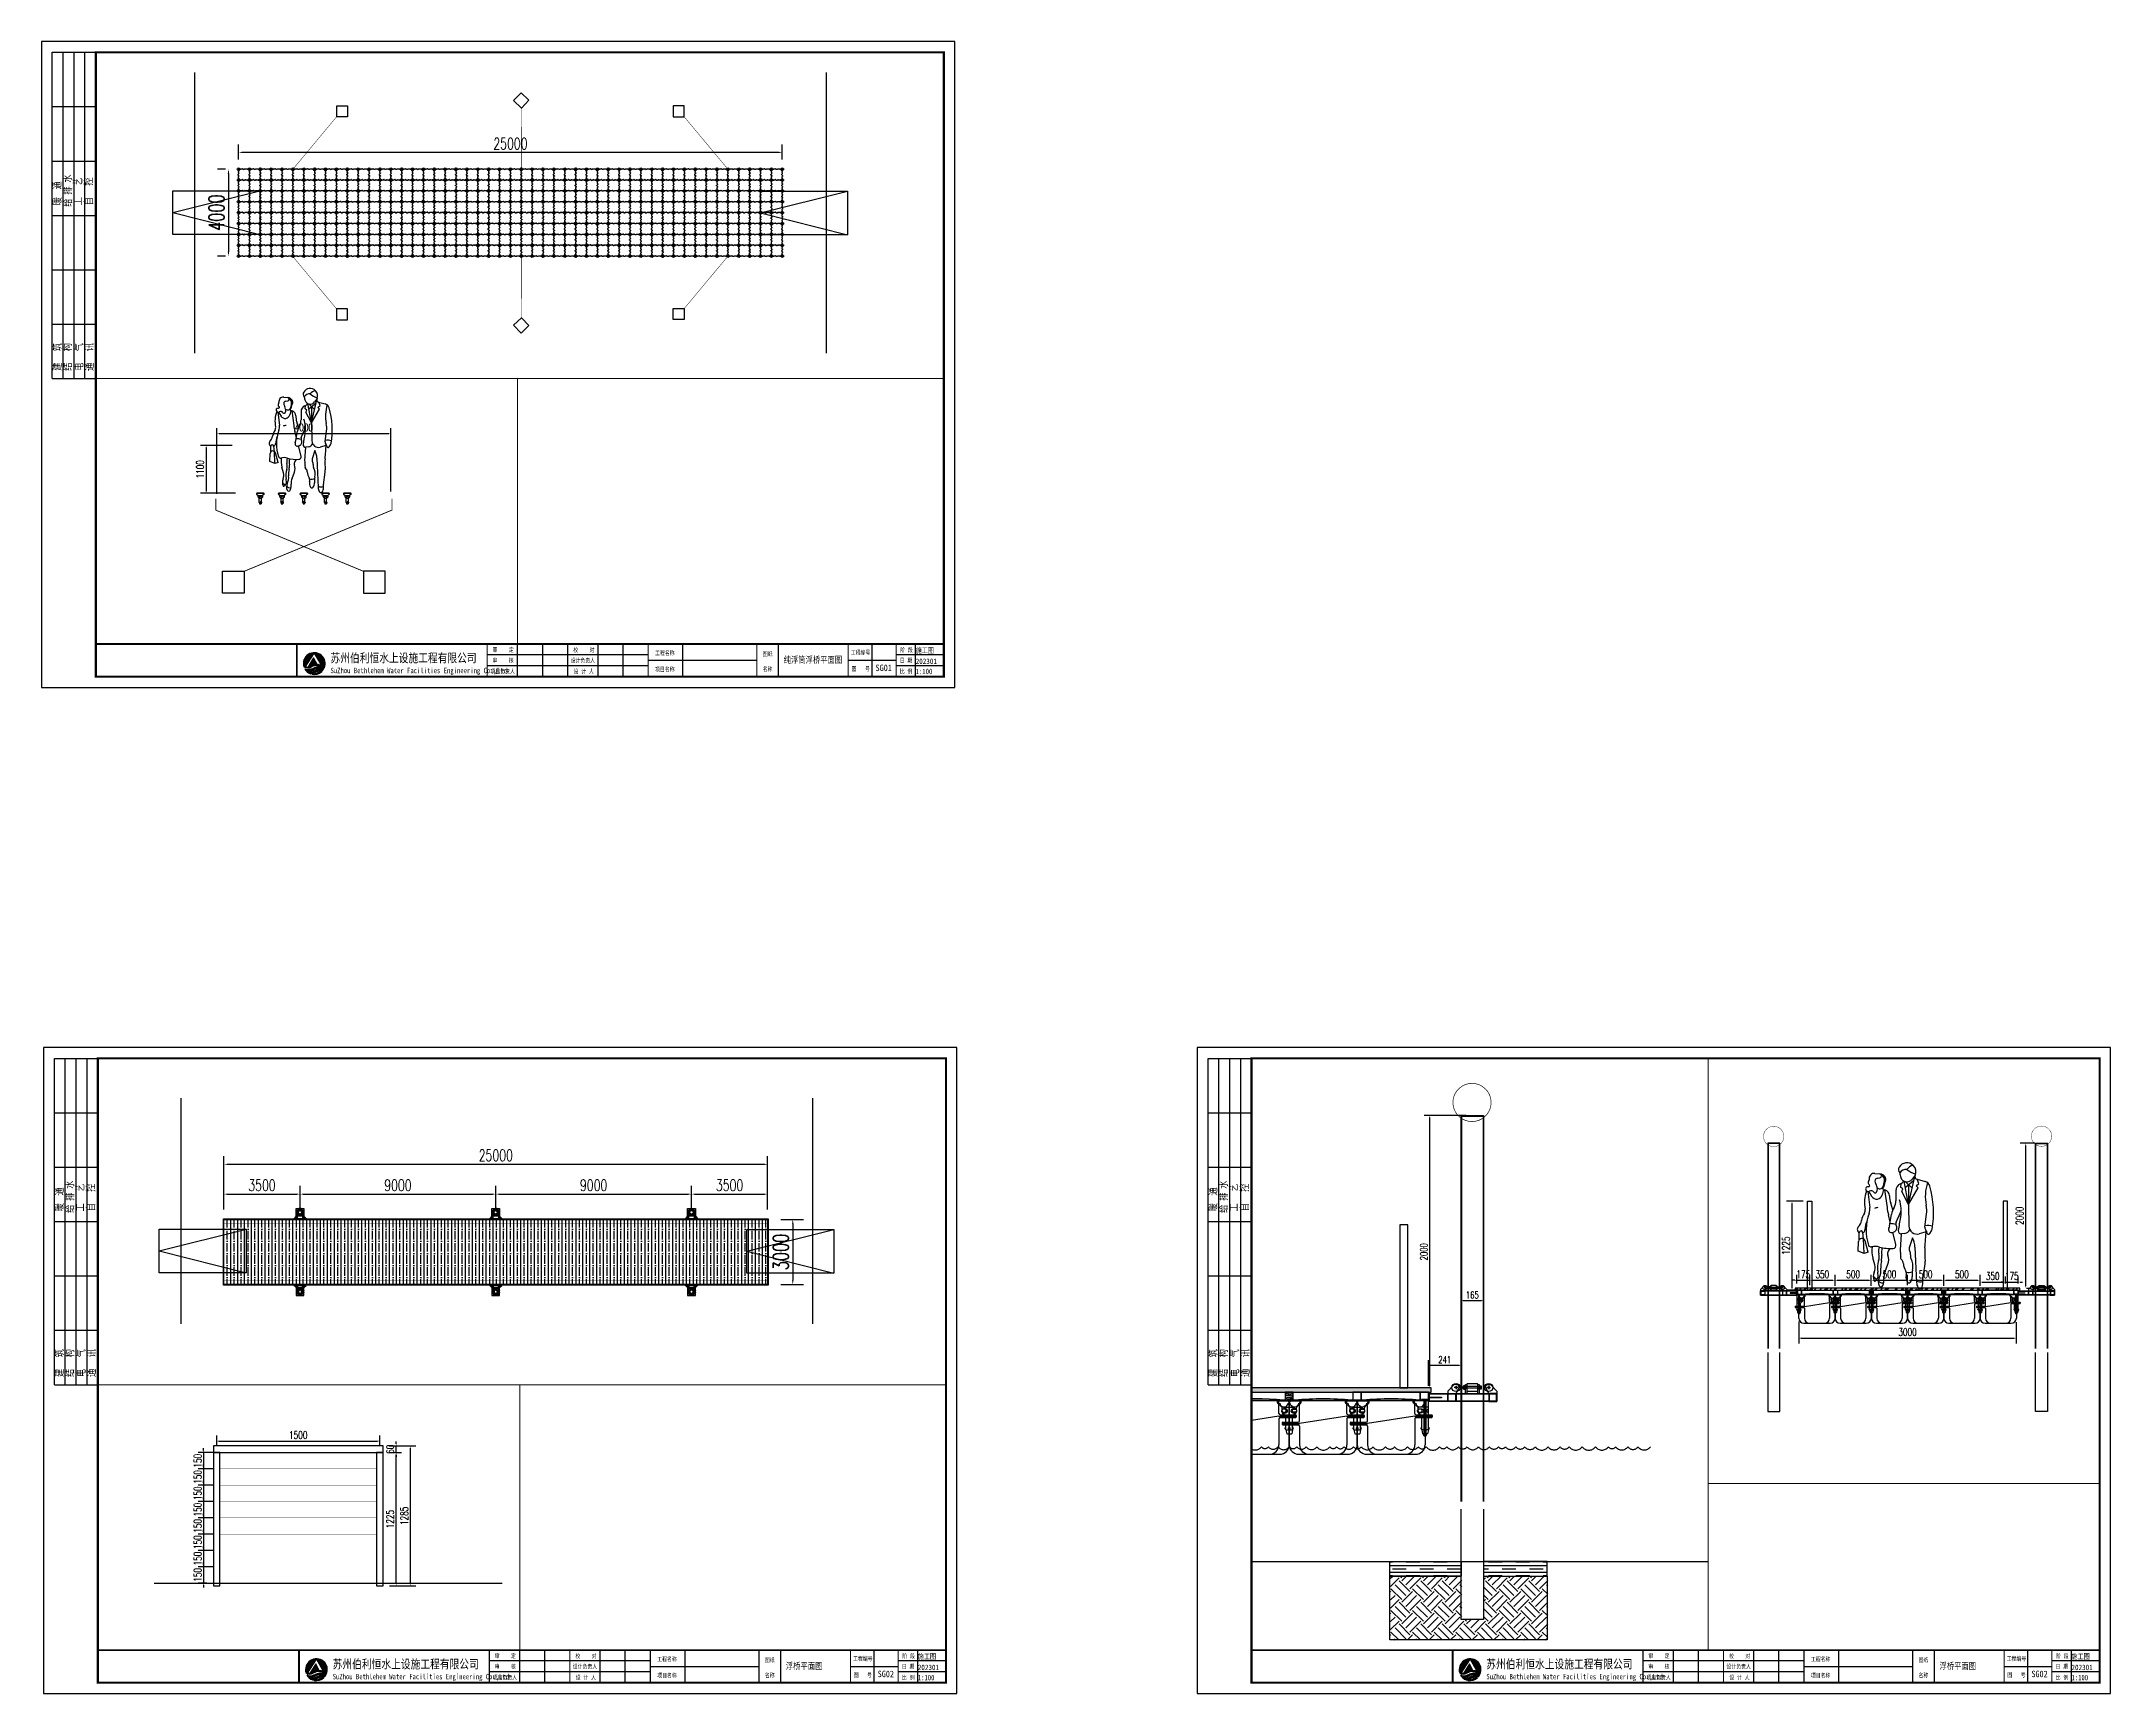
# Paper-space layout '布局' of a CAD drawing. Header units: millimetres. Extents: x 428 to 1379, y -444 to 316.
# The model-space entities are those that its viewports show. They can reach past a viewport. Long polylines and large blocks are cut down to what shows.
import ezdxf

# ---------------------------------------------------------------- set-up
doc = ezdxf.new("R2010")
doc.units = ezdxf.units.MM
doc.header["$LTSCALE"] = 1000
doc.linetypes.add('ACAD_ISO03W100', pattern=[30, 12, -18])
doc.linetypes.add('DASH', pattern=[0.35, 0.25, -0.1])
doc.layers.get('0').update_dxf_attribs({"linetype": 'CONTINUOUS'})
doc.layers.get('DEFPOINTS').update_dxf_attribs({"linetype": 'CONTINUOUS'})
for name, color, linetype in [('00-HATCH(填充)', 250, 'CONTINUOUS'), ('FT', 5, 'CONTINUOUS'), ('PUB_DIM', 3, 'CONTINUOUS'), ('W-bridge approach引桥', 4, 'CONTINUOUS'), ('W-FLOAT_BOWL浮筒', 253, 'CONTINUOUS'), ('W-PLASTIC_RAILINGS塑木栏杆', 6, 'CONTINUOUS'), ('W-STEEL_FRAME钢架', 3, 'CONTINUOUS'), ('W-WOOD_FLOOR木地板', 30, 'CONTINUOUS'), ('W-WOOD_STUD木龙骨', 25, 'CONTINUOUS'), ('ZJ', 251, 'CONTINUOUS'), ('固定锚', 2, 'CONTINUOUS'), ('塑木板', 32, 'CONTINUOUS'), ('水位', 102, 'CONTINUOUS'), ('短销钉', 253, 'CONTINUOUS'), ('螺栓', 146, 'CONTINUOUS')]:
    doc.layers.add(name, color=color, linetype=linetype)
doc.styles.add('-宋体', font='', dxfattribs={"width": 0.8})
doc.styles.add('_TCH_DIM', font='SIMPLEX.shx', dxfattribs={"width": 0.7, "bigfont": 'GBCBIG.shx'})
doc.styles.add('ATTR', font='romans.shx', dxfattribs={"width": 0.8, "height": 0.7})
doc.styles.get("Standard").update_dxf_attribs({"font": 'tssdeng.shx', "width": 0.7, "bigfont": 'hztxt.shx'})
doc.styles.add('STANDARD_T3', font='simplex.shx', dxfattribs={"width": 0.7, "bigfont": 'gbcbig.shx'})
doc.styles.add('图框', font='')
doc.styles.add('黑体', font='simhei.ttf', dxfattribs={"width": 0.8})
doc.styles.get('-宋体').set_extended_font_data('SimSun')
doc.styles.get('图框').set_extended_font_data('SimSun')
doc.dimstyles.new('W&&15', dxfattribs={"dimtxt": 52.5, "dimasz": 15, "dimexe": 37.5, "dimexo": 45, "dimgap": 15, "dimtad": 1, "dimdec": 0, "dimzin": 0, "dimdsep": 46, "dimtxsty": 'STANDARD_T3', "dimcen": 0.09, "dimclrd": 1, "dimclre": 1, "dimclrt": 7, "dimazin": 2, "dimtfac": 1, "dimtdec": 0, "dimtix": 1, "dimtmove": 2, "dimatfit": 3, "dimfxl": 100, "dimtolj": 1, "dimtzin": 0, "dimarcsym": 0})
doc.dimstyles.new('W&&150', dxfattribs={"dimtxt": 525, "dimasz": 150, "dimexe": 375, "dimexo": 450, "dimgap": 150, "dimtad": 1, "dimdec": 0, "dimzin": 0, "dimdsep": 46, "dimtxsty": 'STANDARD_T3', "dimcen": 0.09, "dimclrd": 1, "dimclre": 1, "dimclrt": 7, "dimazin": 2, "dimtfac": 1, "dimtdec": 0, "dimtix": 1, "dimtmove": 2, "dimatfit": 3, "dimfxl": 100, "dimtolj": 1, "dimtzin": 0, "dimarcsym": 0})
doc.dimstyles.new('W&&20', dxfattribs={"dimtxt": 70, "dimasz": 20, "dimexe": 50, "dimexo": 60, "dimgap": 20, "dimtad": 1, "dimdec": 0, "dimzin": 0, "dimdsep": 46, "dimtxsty": 'STANDARD_T3', "dimcen": 0.09, "dimclrd": 1, "dimclre": 1, "dimclrt": 7, "dimazin": 2, "dimtfac": 1, "dimtdec": 0, "dimtix": 1, "dimtmove": 2, "dimatfit": 3, "dimfxl": 100, "dimtolj": 1, "dimtzin": 0, "dimarcsym": 0})
doc.dimstyles.new('W&&200', dxfattribs={"dimtxt": 700, "dimasz": 200, "dimexe": 500, "dimexo": 600, "dimgap": 200, "dimtad": 1, "dimdec": 0, "dimzin": 0, "dimdsep": 46, "dimtxsty": 'STANDARD_T3', "dimcen": 0.09, "dimclrd": 1, "dimclre": 1, "dimclrt": 7, "dimazin": 2, "dimtfac": 1, "dimtdec": 0, "dimtix": 1, "dimtmove": 2, "dimatfit": 3, "dimfxl": 100, "dimtolj": 1, "dimtzin": 0, "dimarcsym": 0})
doc.dimstyles.new('W&&30', dxfattribs={"dimtxt": 105, "dimasz": 30, "dimexe": 75, "dimexo": 90, "dimgap": 30, "dimtad": 1, "dimdec": 0, "dimzin": 0, "dimdsep": 46, "dimtxsty": 'STANDARD_T3', "dimcen": 0.09, "dimclrd": 1, "dimclre": 1, "dimclrt": 7, "dimazin": 2, "dimtfac": 1, "dimtdec": 0, "dimtix": 1, "dimtmove": 2, "dimatfit": 3, "dimfxl": 100, "dimtolj": 1, "dimtzin": 0, "dimarcsym": 0})
doc.dimstyles.new('W&&50', dxfattribs={"dimtxt": 175, "dimasz": 50, "dimexe": 125, "dimexo": 150, "dimgap": 50, "dimtad": 1, "dimdec": 0, "dimzin": 0, "dimdsep": 46, "dimtxsty": 'STANDARD_T3', "dimcen": 0.09, "dimclrd": 1, "dimclre": 1, "dimclrt": 7, "dimazin": 2, "dimtfac": 1, "dimtdec": 0, "dimtix": 1, "dimtmove": 2, "dimatfit": 3, "dimfxl": 100, "dimtolj": 1, "dimtzin": 0, "dimarcsym": 0})

psp = doc.layouts.new('布局')

msp = doc.modelspace()

# ---------------------------------------------------------------- blocks, each defined once
blk = doc.blocks.new('$TITLEBLK$00000187')
h = blk.add_hatch(color=140)
h.dxf.hatch_style = 1
h.paths.add_polyline_path([(-294.3, 4.5, 0.294083), (-290.89, 4.48, -0.363756), (-284.97, 3.96, 1.450144)])
h.paths.add_polyline_path([(-289.53, 10.8), (-286.23, 5.12, 0.101723), (-288.23, 5.58), (-289.84, 8.66), (-292.52, 4.26, -0.081837), (-293.64, 4.38)], flags=16)
h = blk.add_hatch(color=174)
h.paths.add_polyline_path([(-285.05, 3.78, 0.296692), (-289.05, 4.29, -0.04264), (-291.3, 3.4, -0.209747), (-293.92, 3.62, 0.179915), (-291.3, 1.33, 0.169783), (-289.28, 1.97, -0.05744), (-287.69, 2.74, -0.214092), (-285.77, 2.71, 0.064571)])
h.paths.add_polyline_path([(-288.71, 3.03, -0.084014), (-290.89, 2.08, -0.271733), (-292.96, 2.61, 0.071966), (-291.58, 2.64, 0.098278), (-289.75, 3.23, -0.072406), (-288.51, 3.9, -0.088156), (-286.96, 4.07, -0.181988), (-285.56, 3.48, 0.206106)], flags=16)
blk.add_hatch(color=174).paths.add_polyline_path([(-286.08, 2.39, 0.189728), (-288.25, 1.81, -0.126537), (-290.52, 1.1, 0.245013)])
for p, q in [((-136, 10), (-210, 10)), ((-196, 0), (-196, 15)), ((-184.5, 0), (-184.5, 15)), ((-159, 0), (-159, 15)), ((-147.5, 0), (-147.5, 15)), ((-120, 0), (-120, 15)), ((-76, 0), (-76, 15)), ((-33, 0), (-33, 15)), ((0, 10), (-22, 10)), ((-13, 0), (-13, 15)), ((0, 0), (0, 15)), ((-136, 5), (-210, 5)), ((-136, 7.5), (-86, 7.5)), ((-44, 7.5), (-22, 7.5)), ((0, 5), (-22, 5))]:
    blk.add_line(p, q)
for points, const_width in [([(-297.54, 0), (-297.54, 15), (0, 15)], 0.8), ([(-210, 0), (-210, 15)], 0.5), ([(-173, 0), (-173, 15)], 0.5), ([(-136, 0), (-136, 15)], 0.5), ([(-86, 0), (-86, 15)], 0.5), ([(-44, 0), (-44, 15)], 0.5), ([(-22, 0), (-22, 15)], 0.5)]:
    blk.add_lwpolyline(points, dxfattribs=dict(const_width=const_width))
for points in [[(-294.3, 4.5, 0.294083), (-290.89, 4.48, -0.363756), (-284.97, 3.96, 1.450144)], [(-293.64, 4.38), (-289.53, 10.8), (-286.23, 5.12, 0.101723), (-288.23, 5.58), (-289.84, 8.66), (-292.52, 4.26, -0.081837)]]:
    blk.add_lwpolyline(points, format="xyb", close=True)
for points in [[(-293.92, 3.62, 0.209747), (-291.3, 3.4, 0.04264), (-289.05, 4.29, -0.296692), (-285.05, 3.78)], [(-292.96, 2.61, 0.071966), (-291.58, 2.64, 0.098278), (-289.75, 3.23, -0.072406), (-288.51, 3.9, -0.088156), (-286.96, 4.07, -0.181988), (-285.56, 3.48, 0.206106), (-288.71, 3.03, -0.084014), (-290.89, 2.08, -0.271733), (-292.96, 2.61)], [(-291.3, 1.33, 0.169783), (-289.28, 1.97, -0.05744), (-287.69, 2.74, -0.214092), (-285.77, 2.71, -0.214092)], [(-290.52, 1.1, 0.126537), (-288.25, 1.81, -0.189728), (-286.08, 2.39, -0.189728)]]:
    blk.add_lwpolyline(points, format="xyb")
for start, end in [(208.47056, 249.26757), (258.57514, 313.64322), (318.83836, 333.61646)]:
    blk.add_arc((-289.53, 6), 5, start, end)
at = {"style": '图框'}
for s, height, width, p in [('苏州伯利恒水上设施工程有限公司', 4, 0.8, (-282.06, 6.56)), ('审    定', 2, 0.8, (-207.53, 11.34)), ('校    对', 2, 0.8, (-170.43, 11.27)), ('工程名称', 2, 0.8, (-132.8, 9.86)), ('图纸', 2, 0.8, (-83.31, 9.46)), ('工程编号', 2, 0.8, (-42.79, 10.08)), ('阶 段', 2, 0.8, (-20.12, 11.27)), ('SuZhou Bethlehem Water Facilities Engineering Co.,Ltd ', 2.5, 0.75, (-282.06, 1.57)), ('项目负责人', 2, 0.8, (-208.49, 1.42)), ('审    核', 2, 0.8, (-207.55, 6.48)), ('设计负责人', 2, 0.8, (-171.62, 6.48)), ('设 计 人', 2, 0.8, (-170.33, 1.42)), ('项目名称', 2, 0.8, (-132.8, 2.36)), ('名称', 2, 0.8, (-83.31, 2.46)), ('图   号', 2, 0.8, (-42.46, 2.6)), ('比 例', 2, 0.8, (-20.27, 1.42)), ('日 期', 2, 0.8, (-20.31, 6.48))]:
    blk.add_text(s, height=height, dxfattribs=dict(at, width=width)).set_placement(p)
for tag, p in [('审定人', (-193.68, 10.95)), ('设计负责人', (-158.64, 6.23)), ('校对', (-155.51, 10.92)), ('项目负责人', (-195.69, 1.11)), ('审核人', (-193.68, 6.03)), ('设计人', (-156.48, 1.18))]:
    blk.add_attdef(tag, p, '', height=3)
for tag, p, height, style, width in [('工程名称', (-115.66, 9.53), 3, '-宋体', 0.8), ('图名', (-73.67, 6.22), 3, '-宋体', 0.8), ('阶段', (-12.96, 10.81), 2.5, '黑体', 0.8), ('项目名称', (-115.65, 1.97), 3, '-宋体', 0.8), ('图号', (-31.44, 2.55), 3, '_TCH_DIM', 0.7), ('比例', (-12.96, 1.14), 2.5, '黑体', 0.8), ('日期', (-12.96, 5.8), 2.5, '黑体', 0.8)]:
    blk.add_attdef(tag, p, '', height=height, dxfattribs=dict(style=style, width=width))
blk = doc.blocks.new('$TITLEBLK$00000095')
for p, q in [((-150, 20), (-150, 0)), ((-150, 20), (0, 20)), ((-125, 20), (-125, 0)), ((-100, 20), (-100, 0)), ((-75, 20), (-75, 0)), ((-75, 20), (-75, 0)), ((-50, 20), (-50, 0)), ((-25, 20), (-25, 0)), ((0, 20), (0, 0)), ((-150, 15), (-75, 15)), ((-150, 10), (-75, 10)), ((-75, 15), (0, 15)), ((-75, 10), (0, 10)), ((-150, 5), (-75, 5)), ((-75, 5), (0, 5))]:
    blk.add_line(p, q)
at = {"width": 0.8}
for s, p in [('建   筑', (-146.45, 15.65)), ('暖  通', (-70.35, 15.73)), ('结   构', (-146.45, 10.91)), ('电   气', (-146.45, 5.65)), ('给 排 水', (-71.03, 10.9)), ('工   艺', (-70.35, 6.13)), ('通   讯', (-146.45, 0.88)), ('自   控', (-70.35, 1.24))]:
    blk.add_text(s, height=3.509, dxfattribs=at).set_placement(p)
blk = doc.blocks.new('TK')
blk.add_lwpolyline([(0, 0), (420, 0), (420, 297), (0, 297)], close=True)
at = {"const_width": 1}
blk.add_lwpolyline([(25, 5), (415, 5), (415, 292), (25, 292)], close=True, dxfattribs=at)
at = {"const_width": 0.8}
blk.add_lwpolyline([(415, 20), (25, 20)], dxfattribs=at)
at = {"rotation": 90}
blk.add_blockref('$TITLEBLK$00000095', (25, 292), dxfattribs=at)
blk = doc.blocks.new('浮筒')
at = {"layer": 'W-FLOAT_BOWL浮筒'}
for p, q in [((-48.8, 526.9), (-26.9, 548.8)), ((55.2, 479.5), (20.5, 444.8)), ((26.8, 548.8), (55.2, 520.5)), ((148.7, 500), (104.7, 500)), ((170.6, 483.6), (155.5, 497.4)), ((192.6, 481), (177.4, 481)), ((199.4, 483.6), (232.1, 513.4)), ((261.1, 516), (238.9, 516)), ((300.6, 483.6), (267.9, 513.4)), ((307.4, 481), (322.6, 481)), ((329.4, 483.6), (344.5, 497.4)), ((395.4, 500), (351.3, 500)), ((473.2, 548.8), (444.8, 520.5)), ((444.8, 479.5), (479.5, 444.8)), ((526.9, 548.8), (548.8, 526.9)), ((-48.8, 473.2), (-20.5, 444.8)), ((0, 395.3), (0, 351.3)), ((500, 395.3), (500, 351.5)), ((548.8, 473.2), (520.5, 444.8)), ((16.4, 300.6), (-13.4, 267.9)), ((16.4, 329.4), (2.6, 344.5)), ((19, 307.4), (19, 322.6)), ((513.4, 297.1), (483.6, 264.4)), ((513.4, 332.9), (502.6, 344.7)), ((516, 303.9), (516, 326.1)), ((-16, 261.1), (-16, 238.9)), ((16.4, 199.4), (-13.4, 232.1)), ((19, 192.6), (19, 177.4)), ((481, 257.6), (481, 242.4)), ((513.4, 202.9), (483.6, 235.6)), ((516, 196.1), (516, 173.9)), ((0, 148.7), (0, 104.6)), ((16.4, 170.6), (2.6, 155.5)), ((500, 148.5), (500, 104.6)), ((513.4, 167.1), (502.6, 155.3)), ((-48.8, 26.8), (-20.5, 55.2)), ((20.5, 55.2), (55.2, 20.5)), ((148.5, 0), (104.7, 0)), ((202.9, -13.4), (235.6, 16.4)), ((257.6, 19), (242.4, 19)), ((297.1, -13.4), (264.4, 16.4)), ((395.4, 0), (351.5, 0)), ((479.5, 55.2), (444.8, 20.5)), ((548.8, 26.8), (520.5, 55.2)), ((-26.9, -48.8), (-48.8, -26.9)), ((26.8, -48.8), (55.2, -20.5)), ((167.1, -13.4), (155.3, -2.6)), ((196.1, -16), (173.9, -16)), ((303.9, -16), (326.1, -16)), ((332.9, -13.4), (344.7, -2.6)), ((473.2, -48.8), (444.8, -20.5)), ((548.8, -26.9), (526.9, -48.8))]:
    blk.add_line(p, q, dxfattribs=at)
for centre, radius, start, end in [((-22, 500), 38, 135, 225), ((-24, 500), 7, 90, 270), ((0, 522), 38, 45, 135), ((0, 500), 25, 106.2602, 163.7398), ((0, 500), 25, 196.2602, 253.7398), ((0, 524), 7, 0, 180), ((0, 476), 7, 180, 0), ((0, 500), 25, 16.2602, 73.7398), ((0, 500), 25, 286.2602, 343.7398), ((24, 500), 7, 270, 90), ((104.7, 570), 70, 225, 270), ((104.7, 430), 70, 90, 135), ((148.7, 490), 10, 47.72631, 90), ((177.4, 491), 10, 227.72631, 270), ((192.6, 491), 10, 270, 312.27369), ((238.9, 506), 10, 90, 132.27369), ((261.1, 506), 10, 47.72631, 90), ((307.4, 491), 10, 227.72631, 270), ((322.6, 491), 10, 270, 312.27369), ((351.3, 490), 10, 90, 132.27369), ((395.3, 570), 70, 270, 315), ((395.3, 430), 70, 45, 90), ((476, 500), 7, 90, 270), ((500, 522), 38, 45, 135), ((500, 500), 25, 106.2602, 163.7398), ((500, 500), 25, 196.2602, 253.7398), ((500, 524), 7, 0, 180), ((500, 476), 7, 180, 0), ((500, 500), 25, 16.2602, 73.7398), ((500, 500), 25, 286.2602, 343.7398), ((524, 500), 7, 270, 90), ((522, 500), 38, 315, 45), ((-70, 395.3), 70, 0, 45), ((70, 395.3), 70, 135, 180), ((430, 395.3), 70, 0, 45), ((570, 395.3), 70, 135, 180), ((10, 351.3), 10, 180, 222.27369), ((9, 322.6), 10, 0, 42.27369), ((9, 307.4), 10, 317.72631, 0), ((510, 351.5), 10, 180, 222.27369), ((506, 326.1), 10, 0, 42.27369), ((506, 303.9), 10, 317.72631, 0), ((-6, 261.1), 10, 137.72631, 180), ((-6, 238.9), 10, 180, 222.27369), ((9, 192.6), 10, 0, 42.27369), ((491, 257.6), 10, 137.72631, 180), ((491, 242.4), 10, 180, 222.27369), ((506, 196.1), 10, 0, 42.27369), ((-70, 104.7), 70, 315, 0), ((10, 148.7), 10, 137.72631, 180), ((70, 104.7), 70, 180, 225), ((9, 177.4), 10, 317.72631, 0), ((430, 104.7), 70, 315, 0), ((510, 148.5), 10, 137.72631, 180), ((570, 104.7), 70, 180, 225), ((506, 173.9), 10, 317.72631, 0), ((-22, 0), 38, 135, 225), ((-24, 0), 7, 90, 270), ((0, 0), 25, 106.2602, 163.7398), ((0, 24), 7, 0, 180), ((0, 0), 25, 16.2602, 73.7398), ((24, 0), 7, 270, 90), ((104.7, 70), 70, 225, 270), ((104.7, -70), 70, 90, 135), ((148.5, -10), 10, 47.72631, 90), ((242.4, 9), 10, 90, 132.27369), ((257.6, 9), 10, 47.72631, 90), ((351.5, -10), 10, 90, 132.27369), ((395.3, 70), 70, 270, 315), ((395.3, -70), 70, 45, 90), ((476, 0), 7, 90, 270), ((500, 0), 25, 106.2602, 163.7398), ((500, 24), 7, 0, 180), ((500, 0), 25, 16.2602, 73.7398), ((524, 0), 7, 270, 90), ((522, 0), 38, 315, 45), ((0, -22), 38, 225, 315), ((0, 0), 25, 196.2602, 253.7398), ((0, -24), 7, 180, 0), ((0, 0), 25, 286.2602, 343.7398), ((173.9, -6), 10, 227.72631, 270), ((196.1, -6), 10, 270, 312.27369), ((303.9, -6), 10, 227.72631, 270), ((326.1, -6), 10, 270, 312.27369), ((500, -22), 38, 225, 315), ((500, 0), 25, 196.2602, 253.7398), ((500, -24), 7, 180, 0), ((500, 0), 25, 286.2602, 343.7398)]:
    blk.add_arc(centre, radius, start, end, dxfattribs=at)
blk = doc.blocks.new('*U35')
blk.add_blockref('浮筒', (-250, -250))
blk = doc.blocks.new('*U36')
at = {"color": 0, "linetype": 'ByBlock', "lineweight": -2, "transparency": 16777216}
for p in [(0, 3500), (500, 3500), (1000, 3500), (1500, 3500), (2000, 3500), (2500, 3500), (3000, 3500), (3500, 3500), (4000, 3500), (4500, 3500), (5000, 3500), (5500, 3500), (6000, 3500), (6500, 3500), (7000, 3500), (7500, 3500), (8000, 3500), (8500, 3500), (9000, 3500), (9500, 3500), (10000, 3500), (10500, 3500), (11000, 3500), (11500, 3500), (12000, 3500), (12500, 3500), (13000, 3500), (13500, 3500), (14000, 3500), (14500, 3500), (15000, 3500), (15500, 3500), (16000, 3500), (16500, 3500), (17000, 3500), (17500, 3500), (18000, 3500), (18500, 3500), (19000, 3500), (19500, 3500), (20000, 3500), (20500, 3500), (21000, 3500), (21500, 3500), (22000, 3500), (22500, 3500), (23000, 3500), (23500, 3500), (24000, 3500), (24500, 3500), (0, 3000), (500, 3000), (1000, 3000), (1500, 3000), (2000, 3000), (2500, 3000), (3000, 3000), (3500, 3000), (4000, 3000), (4500, 3000), (5000, 3000), (5500, 3000), (6000, 3000), (6500, 3000), (7000, 3000), (7500, 3000), (8000, 3000), (8500, 3000), (9000, 3000), (9500, 3000), (10000, 3000), (10500, 3000), (11000, 3000), (11500, 3000), (12000, 3000), (12500, 3000), (13000, 3000), (13500, 3000), (14000, 3000), (14500, 3000), (15000, 3000), (15500, 3000), (16000, 3000), (16500, 3000), (17000, 3000), (17500, 3000), (18000, 3000), (18500, 3000), (19000, 3000), (19500, 3000), (20000, 3000), (20500, 3000), (21000, 3000), (21500, 3000), (22000, 3000), (22500, 3000), (23000, 3000), (23500, 3000), (24000, 3000), (24500, 3000), (0, 2500), (500, 2500), (1000, 2500), (1500, 2500), (2000, 2500), (2500, 2500), (3000, 2500), (3500, 2500), (4000, 2500), (4500, 2500), (5000, 2500), (5500, 2500), (6000, 2500), (6500, 2500), (7000, 2500), (7500, 2500), (8000, 2500), (8500, 2500), (9000, 2500), (9500, 2500), (10000, 2500), (10500, 2500), (11000, 2500), (11500, 2500), (12000, 2500), (12500, 2500), (13000, 2500), (13500, 2500), (14000, 2500), (14500, 2500), (15000, 2500), (15500, 2500), (16000, 2500), (16500, 2500), (17000, 2500), (17500, 2500), (18000, 2500), (18500, 2500), (19000, 2500), (19500, 2500), (20000, 2500), (20500, 2500), (21000, 2500), (21500, 2500), (22000, 2500), (22500, 2500), (23000, 2500), (23500, 2500), (24000, 2500), (24500, 2500), (0, 2000), (500, 2000), (1000, 2000), (1500, 2000), (2000, 2000), (2500, 2000), (3000, 2000), (3500, 2000), (4000, 2000), (4500, 2000), (5000, 2000), (5500, 2000), (6000, 2000), (6500, 2000), (7000, 2000), (7500, 2000), (8000, 2000), (8500, 2000), (9000, 2000), (9500, 2000), (10000, 2000), (10500, 2000), (11000, 2000), (11500, 2000), (12000, 2000), (12500, 2000), (13000, 2000), (13500, 2000), (14000, 2000), (14500, 2000), (15000, 2000), (15500, 2000), (16000, 2000), (16500, 2000), (17000, 2000), (17500, 2000), (18000, 2000), (18500, 2000), (19000, 2000), (19500, 2000), (20000, 2000), (20500, 2000), (21000, 2000), (21500, 2000), (22000, 2000), (22500, 2000), (23000, 2000), (23500, 2000), (24000, 2000), (24500, 2000), (0, 1500), (500, 1500), (1000, 1500), (1500, 1500), (2000, 1500), (2500, 1500), (3000, 1500), (3500, 1500), (4000, 1500), (4500, 1500), (5000, 1500), (5500, 1500), (6000, 1500), (6500, 1500), (7000, 1500), (7500, 1500), (8000, 1500), (8500, 1500), (9000, 1500), (9500, 1500), (10000, 1500), (10500, 1500), (11000, 1500), (11500, 1500), (12000, 1500), (12500, 1500), (13000, 1500), (13500, 1500), (14000, 1500), (14500, 1500), (15000, 1500), (15500, 1500), (16000, 1500), (16500, 1500), (17000, 1500), (17500, 1500), (18000, 1500), (18500, 1500), (19000, 1500), (19500, 1500), (20000, 1500), (20500, 1500), (21000, 1500), (21500, 1500), (22000, 1500), (22500, 1500), (23000, 1500), (23500, 1500), (24000, 1500), (24500, 1500), (0, 1000), (500, 1000), (1000, 1000), (1500, 1000), (2000, 1000), (2500, 1000), (3000, 1000), (3500, 1000), (4000, 1000), (4500, 1000), (5000, 1000), (5500, 1000), (6000, 1000), (6500, 1000), (7000, 1000), (7500, 1000), (8000, 1000), (8500, 1000), (9000, 1000), (9500, 1000), (10000, 1000), (10500, 1000), (11000, 1000), (11500, 1000), (12000, 1000), (12500, 1000), (13000, 1000), (13500, 1000), (14000, 1000), (14500, 1000), (15000, 1000), (15500, 1000), (16000, 1000), (16500, 1000), (17000, 1000), (17500, 1000), (18000, 1000), (18500, 1000), (19000, 1000), (19500, 1000), (20000, 1000), (20500, 1000), (21000, 1000), (21500, 1000), (22000, 1000), (22500, 1000), (23000, 1000), (23500, 1000), (24000, 1000), (24500, 1000), (0, 500), (500, 500), (1000, 500), (1500, 500), (2000, 500), (2500, 500), (3000, 500), (3500, 500), (4000, 500), (4500, 500), (5000, 500), (5500, 500), (6000, 500), (6500, 500), (7000, 500), (7500, 500), (8000, 500), (8500, 500), (9000, 500), (9500, 500), (10000, 500), (10500, 500), (11000, 500), (11500, 500), (12000, 500), (12500, 500), (13000, 500), (13500, 500), (14000, 500), (14500, 500), (15000, 500), (15500, 500), (16000, 500), (16500, 500), (17000, 500), (17500, 500), (18000, 500), (18500, 500), (19000, 500), (19500, 500), (20000, 500), (20500, 500), (21000, 500), (21500, 500), (22000, 500), (22500, 500), (23000, 500), (23500, 500), (24000, 500), (24500, 500), (0, 0), (500, 0), (1000, 0), (1500, 0), (2000, 0), (2500, 0), (3000, 0), (3500, 0), (4000, 0), (4500, 0), (5000, 0), (5500, 0), (6000, 0), (6500, 0), (7000, 0), (7500, 0), (8000, 0), (8500, 0), (9000, 0), (9500, 0), (10000, 0), (10500, 0), (11000, 0), (11500, 0), (12000, 0), (12500, 0), (13000, 0), (13500, 0), (14000, 0), (14500, 0), (15000, 0), (15500, 0), (16000, 0), (16500, 0), (17000, 0), (17500, 0), (18000, 0), (18500, 0), (19000, 0), (19500, 0), (20000, 0), (20500, 0), (21000, 0), (21500, 0), (22000, 0), (22500, 0), (23000, 0), (23500, 0), (24000, 0), (24500, 0)]:
    blk.add_blockref('*U35', p, dxfattribs=at)
blk = doc.blocks.new('*D42')
at = {"layer": 'DEFPOINTS', "color": 0, "transparency": 16777216}
for p in [(-1276547.5, 1134437.2), (-1276547.5, 1132957.2, 0), (-1280547.5, 1132903.2, 0)]:
    blk.add_point(p, dxfattribs=at)
at = {"layer": 'W-FLOAT_BOWL浮筒', "color": 1, "lineweight": -2, "transparency": 16777216}
for p, q in [((-1280547.5, 1133053.2), (-1280547.5, 1134562.2)), ((-1276547.5, 1133107.2), (-1276547.5, 1134562.2)), ((-1280497.5, 1134437.2), (-1276597.5, 1134437.2))]:
    blk.add_line(p, q, dxfattribs=at)
at = {"layer": 'W-FLOAT_BOWL浮筒', "color": 1, "transparency": 16777216}
for points in [[(-1280497.5, 1134445.5), (-1280497.5, 1134428.8), (-1280547.5, 1134437.2)], [(-1276597.5, 1134445.5), (-1276597.5, 1134428.8), (-1276547.5, 1134437.2)]]:
    blk.add_solid(points, dxfattribs=at)
at = {"layer": 'W-FLOAT_BOWL浮筒', "color": 7, "transparency": 16777216, "insert": (-1278547.5, 1134574.7), "char_height": 175, "attachment_point": 5, "style": 'STANDARD_T3'}
blk.add_mtext('\\A1;4000', dxfattribs=at)
blk = doc.blocks.new('*D43')
at = {"layer": 'DEFPOINTS', "color": 0, "transparency": 16777216}
for p in [(-1280047.5, 1134163.7), (-1280794.9, 1133063.7), (-1279968.5, 1133063.7, 0)]:
    blk.add_point(p, dxfattribs=at)
at = {"layer": 'W-FLOAT_BOWL浮筒', "color": 1, "lineweight": -2, "transparency": 16777216}
for p, q in [((-1280197.5, 1134163.7), (-1280919.9, 1134163.7)), ((-1280794.9, 1134113.7), (-1280794.9, 1133113.7)), ((-1280118.5, 1133063.7), (-1280919.9, 1133063.7))]:
    blk.add_line(p, q, dxfattribs=at)
at = {"layer": 'W-FLOAT_BOWL浮筒', "color": 1, "transparency": 16777216}
for points in [[(-1280803.2, 1134113.7), (-1280786.5, 1134113.7), (-1280794.9, 1134163.7)], [(-1280803.2, 1133113.7), (-1280786.5, 1133113.7), (-1280794.9, 1133063.7)]]:
    blk.add_solid(points, dxfattribs=at)
at = {"layer": 'W-FLOAT_BOWL浮筒', "color": 7, "transparency": 16777216, "insert": (-1280932.4, 1133613.7), "char_height": 175, "attachment_point": 5, "rotation": 90, "style": 'STANDARD_T3'}
blk.add_mtext('\\A1;1100', dxfattribs=at)
blk = doc.blocks.new('引桥4乘2')
at = {"layer": 'W-bridge approach引桥'}
for p, q in [((1715372.1, 2128035.6), (1719372.1, 2128035.6)), ((1715372.1, 2126035.6), (1715372.1, 2128035.6)), ((1715372.1, 2127035.6), (1719372.1, 2128035.6)), ((1719372.1, 2128035.6), (1719372.1, 2126035.6)), ((1715372.1, 2127035.6), (1719372.1, 2126035.6)), ((1719372.1, 2126035.6), (1715372.1, 2126035.6))]:
    blk.add_line(p, q, dxfattribs=at)
blk = doc.blocks.new('*D45')
at = {"color": 1, "lineweight": -2, "transparency": 16777216}
for p, q in [((-1320506.8, 1135086.2), (-1320506.8, 1135771)), ((-1295506.8, 1135086.2), (-1295506.8, 1135771)), ((-1295656.8, 1135396), (-1320356.8, 1135396))]:
    blk.add_line(p, q, dxfattribs=at)
at = {"color": 1, "transparency": 16777216}
for points in [[(-1320356.8, 1135421), (-1320356.8, 1135371), (-1320506.8, 1135396)], [(-1295656.8, 1135421), (-1295656.8, 1135371), (-1295506.8, 1135396)]]:
    blk.add_solid(points, dxfattribs=at)
at = {"layer": 'DEFPOINTS', "color": 0, "transparency": 16777216}
for p in [(-1320506.8, 1135396), (-1320506.8, 1134636.2), (-1295506.8, 1134636.2)]:
    blk.add_point(p, dxfattribs=at)
at = {"color": 7, "transparency": 16777216, "insert": (-1308006.8, 1135808.5), "char_height": 525, "attachment_point": 5, "style": 'STANDARD_T3'}
blk.add_mtext('\\A1;25000', dxfattribs=at)
blk = doc.blocks.new('*D46')
at = {"color": 1, "lineweight": -2, "transparency": 16777216}
for p, q in [((-1294953.7, 1101500.6), (-1293896.5, 1101500.6)), ((-1294396.5, 1101300.6), (-1294396.5, 1098700.6)), ((-1294953.7, 1098500.6), (-1293896.5, 1098500.6))]:
    blk.add_line(p, q, dxfattribs=at)
at = {"color": 1, "transparency": 16777216}
for points in [[(-1294429.9, 1101300.6), (-1294363.2, 1101300.6), (-1294396.5, 1101500.6)], [(-1294429.9, 1098700.6), (-1294363.2, 1098700.6), (-1294396.5, 1098500.6)]]:
    blk.add_solid(points, dxfattribs=at)
at = {"layer": 'DEFPOINTS', "color": 0, "transparency": 16777216}
for p in [(-1295553.7, 1101500.6), (-1295553.7, 1098500.6), (-1294396.5, 1098500.6)]:
    blk.add_point(p, dxfattribs=at)
at = {"color": 7, "transparency": 16777216, "insert": (-1294946.5, 1100000.6), "char_height": 700, "attachment_point": 5, "rotation": 90, "style": 'STANDARD_T3'}
blk.add_mtext('\\A1;3000', dxfattribs=at)
blk = doc.blocks.new('*D47')
at = {"color": 1, "lineweight": -2, "transparency": 16777216}
for p, q in [((-1320553.7, 1101950.6), (-1320553.7, 1104407.5)), ((-1295553.7, 1101950.6), (-1295553.7, 1104407.5)), ((-1320403.7, 1104032.5), (-1295703.7, 1104032.5))]:
    blk.add_line(p, q, dxfattribs=at)
at = {"color": 1, "transparency": 16777216}
for points in [[(-1320403.7, 1104057.5), (-1320403.7, 1104007.5), (-1320553.7, 1104032.5)], [(-1295703.7, 1104057.5), (-1295703.7, 1104007.5), (-1295553.7, 1104032.5)]]:
    blk.add_solid(points, dxfattribs=at)
at = {"layer": 'DEFPOINTS', "color": 0, "transparency": 16777216}
for p in [(-1295553.7, 1104032.5), (-1320553.7, 1101500.6), (-1295553.7, 1101500.6)]:
    blk.add_point(p, dxfattribs=at)
at = {"color": 7, "transparency": 16777216, "insert": (-1308053.7, 1104445), "char_height": 525, "attachment_point": 5, "style": 'STANDARD_T3'}
blk.add_mtext('\\A1;25000', dxfattribs=at)
blk = doc.blocks.new('165抱桩器')
for p, q in [((-277.6, 280), (-277.6, -280)), ((-180.4, 177.6), (-277.6, 277.6)), ((-277.6, 177.6), (177.6, 177.6)), ((-277.6, 117.6), (117.6, 117.6)), ((-177.6, -117.6), (-177.6, 117.6)), ((-117.6, -117.6), (-117.6, 117.6)), ((-64, 123.6, 0), (-57, 123.6, 0)), ((-57, 112.6, 0), (-64, 112.6, 0)), ((-53, 117.1, 0), (-57, 120.4, 0)), ((-53, 114.8, 0), (-57, 118.1, 0)), ((53, 117.1, 0), (57, 120.4, 0)), ((53, 114.8, 0), (57, 118.1, 0)), ((64, 123.6, 0), (57, 123.6, 0)), ((57, 112.6, 0), (64, 112.6, 0)), ((66, 111.1, 0), (66, 125.1, 0)), ((117.6, 117.6), (117.6, -117.6)), ((177.6, 177.6), (177.6, -177.6)), ((-111.1, 66, 0), (-125.1, 66, 0)), ((-123.6, 64, 0), (-123.6, 57, 0)), ((-117.1, 53, 0), (-120.4, 57, 0)), ((-114.8, 53, 0), (-118.1, 57, 0)), ((-112.6, 57, 0), (-112.6, 64, 0)), ((111.1, 66, 0), (125.1, 66, 0)), ((112.6, 57, 0), (112.6, 64, 0)), ((114.8, 53, 0), (118.1, 57, 0)), ((117.1, 53, 0), (120.4, 57, 0)), ((123.6, 64, 0), (123.6, 57, 0)), ((-123.6, -64, 0), (-123.6, -57, 0)), ((-117.1, -53, 0), (-120.4, -57, 0)), ((-114.8, -53, 0), (-118.1, -57, 0)), ((-112.6, -57, 0), (-112.6, -64, 0)), ((112.6, -57, 0), (112.6, -64, 0)), ((114.8, -53, 0), (118.1, -57, 0)), ((117.1, -53, 0), (120.4, -57, 0)), ((123.6, -64, 0), (123.6, -57, 0)), ((117.6, -117.6), (-277.6, -117.6)), ((177.6, -177.6), (-277.6, -177.6)), ((-180.4, -177.6), (-277.6, -277.6)), ((-57, -112.6, 0), (-64, -112.6, 0)), ((-64, -123.6, 0), (-57, -123.6, 0)), ((-53, -114.8, 0), (-57, -118.1, 0)), ((-53, -117.1, 0), (-57, -120.4, 0)), ((53, -114.8, 0), (57, -118.1, 0)), ((53, -117.1, 0), (57, -120.4, 0)), ((57, -112.6, 0), (64, -112.6, 0)), ((64, -123.6, 0), (57, -123.6, 0)), ((66, -111.1, 0), (66, -125.1, 0))]:
    blk.add_line(p, q)
at = {"color": 4}
for p, q in [((-66, 118.1, 0), (-70, 118.1, 0)), ((-66, 124.1, 0), (-69, 124.1, 0)), ((-69, 112.1, 0), (-66, 112.1, 0)), ((-124.1, -66, 0), (-124.1, -69, 0)), ((-118.1, -66, 0), (-118.1, -70, 0)), ((-112.1, -69, 0), (-112.1, -66, 0)), ((112.1, -69, 0), (112.1, -66, 0)), ((118.1, -66, 0), (118.1, -70, 0)), ((124.1, -66, 0), (124.1, -69, 0)), ((-66, -118.1, 0), (-70, -118.1, 0)), ((-69, -112.1, 0), (-66, -112.1, 0)), ((-66, -124.1, 0), (-69, -124.1, 0))]:
    blk.add_line(p, q, dxfattribs=at)
at = {"color": 6, "linetype": 'ACAD_ISO03W100'}
for p, q in [((50, 123.6, 0), (-50, 123.6, 0)), ((50, 111.6, 0), (-50, 111.6, 0)), ((-123.6, 50, 0), (-123.6, -50, 0)), ((-111.6, 50, 0), (-111.6, -50, 0)), ((111.6, 50, 0), (111.6, -50, 0)), ((123.6, 50, 0), (123.6, -50, 0)), ((50, -111.6, 0), (-50, -111.6, 0)), ((50, -123.6, 0), (-50, -123.6, 0))]:
    blk.add_line(p, q, dxfattribs=at)
at = {"color": 2}
for p, q in [((-50, 117.6, 0), (-40, 117.6, 0)), ((40, 117.6, 0), (50, 117.6, 0)), ((-117.6, 40, 0), (-117.6, 50, 0)), ((117.6, 40, 0), (117.6, 50, 0)), ((-117.6, -50, 0), (-117.6, -40, 0)), ((117.6, -50, 0), (117.6, -40, 0)), ((-50, -117.6, 0), (-40, -117.6, 0)), ((40, -117.6, 0), (50, -117.6, 0))]:
    blk.add_line(p, q, dxfattribs=at)
for points in [[(-277.6, 280), (-277.6, -280), (-320.6, -280), (-320.6, 280)], [(-40, 177.6), (-40, 94.1), (-50, 94.1), (-50, 177.6)], [(50, 177.6), (50, 94.1), (40, 94.1), (40, 177.6)], [(-177.6, 50), (-94.1, 50), (-94.1, 40), (-177.6, 40)], [(177.6, 50), (94.1, 50), (94.1, 40), (177.6, 40)], [(-177.6, -40), (-94.1, -40), (-94.1, -50), (-177.6, -50)], [(-40, -177.6), (-40, -94.1), (-50, -94.1), (-50, -177.6)], [(50, -177.6), (50, -94.1), (40, -94.1), (40, -177.6)], [(177.6, -40), (94.1, -40), (94.1, -50), (177.6, -50)]]:
    blk.add_lwpolyline(points, close=True)
at = {"elevation": 0}
for points in [[(-70, 113.1), (-68, 111.1), (-68, 125.1), (-70, 123.1)], [(-66, 109.6), (-66, 112.6), (-66, 123.6), (-66, 126.6)], [(66, 109.6), (66, 112.6), (66, 123.6), (66, 126.6)], [(-109.6, 66), (-112.6, 66), (-123.6, 66), (-126.6, 66)], [(109.6, 66), (112.6, 66), (123.6, 66), (126.6, 66)], [(-109.6, -66), (-112.6, -66), (-123.6, -66), (-126.6, -66)], [(-113.1, -70), (-111.1, -68), (-125.1, -68), (-123.1, -70)], [(109.6, -66), (112.6, -66), (123.6, -66), (126.6, -66)], [(113.1, -70), (111.1, -68), (125.1, -68), (123.1, -70)], [(-70, -113.1), (-68, -111.1), (-68, -125.1), (-70, -123.1)], [(-66, -109.6), (-66, -112.6), (-66, -123.6), (-66, -126.6)], [(66, -109.6), (66, -112.6), (66, -123.6), (66, -126.6)]]:
    blk.add_lwpolyline(points, close=True, dxfattribs=at)
for points in [[(-68, 111.1), (-66, 111.1), (-66, 125.1), (-68, 125.1)], [(-53, 131.6), (-53, 103.6), (-50, 103.6), (-50, 131.6), (-53, 131.6), (-53, 130.6)], [(53, 131.6), (53, 103.6), (50, 103.6), (50, 131.6), (53, 131.6), (53, 130.6)], [(-131.6, 53), (-103.6, 53), (-103.6, 50), (-131.6, 50), (-131.6, 53), (-130.6, 53)], [(131.6, 53), (103.6, 53), (103.6, 50), (131.6, 50), (131.6, 53), (130.6, 53)], [(-131.6, -53), (-103.6, -53), (-103.6, -50), (-131.6, -50), (-131.6, -53), (-130.6, -53)], [(-111.1, -68), (-111.1, -66), (-125.1, -66), (-125.1, -68)], [(131.6, -53), (103.6, -53), (103.6, -50), (131.6, -50), (131.6, -53), (130.6, -53)], [(111.1, -68), (111.1, -66), (125.1, -66), (125.1, -68)], [(-68, -111.1), (-66, -111.1), (-66, -125.1), (-68, -125.1)], [(-53, -131.6), (-53, -103.6), (-50, -103.6), (-50, -131.6), (-53, -131.6), (-53, -130.6)], [(53, -131.6), (53, -103.6), (50, -103.6), (50, -131.6), (53, -131.6), (53, -130.6)]]:
    blk.add_lwpolyline(points, dxfattribs=at)
for points in [[(-64, 106.6), (-57, 106.6), (-57, 107.6), (-53, 107.6), (-53, 128.6), (-57, 128.6), (-57, 107.6), (-57, 129.6), (-64, 129.6, 0.666667), (-64, 123.6, 0.363636), (-64, 112.6, 0.666667)], [(-32.5, 147.6), (32.5, 147.6, -0.414214), (37.5, 142.6), (37.5, 92.6, -0.414214), (32.5, 87.6), (-32.5, 87.6, -0.414214), (-37.5, 92.6), (-37.5, 142.6, -0.414214)], [(64, 106.6), (57, 106.6), (57, 107.6), (53, 107.6), (53, 128.6), (57, 128.6), (57, 107.6), (57, 129.6), (64, 129.6, -0.666667), (64, 123.6, -0.363636), (64, 112.6, -0.666667)], [(-147.6, -32.5), (-147.6, 32.5, -0.414214), (-142.6, 37.5), (-92.6, 37.5, -0.414214), (-87.6, 32.5), (-87.6, -32.5, -0.414214), (-92.6, -37.5), (-142.6, -37.5, -0.414214)], [(-106.6, 64), (-106.6, 57), (-107.6, 57), (-107.6, 53), (-128.6, 53), (-128.6, 57), (-107.6, 57), (-129.6, 57), (-129.6, 64, -0.666667), (-123.6, 64, -0.363636), (-112.6, 64, -0.666667)], [(147.6, -32.5), (147.6, 32.5, 0.414214), (142.6, 37.5), (92.6, 37.5, 0.414214), (87.6, 32.5), (87.6, -32.5, 0.414214), (92.6, -37.5), (142.6, -37.5, 0.414214)], [(106.6, 64), (106.6, 57), (107.6, 57), (107.6, 53), (128.6, 53), (128.6, 57), (107.6, 57), (129.6, 57), (129.6, 64, 0.666667), (123.6, 64, 0.363636), (112.6, 64, 0.666667)], [(-106.6, -64), (-106.6, -57), (-107.6, -57), (-107.6, -53), (-128.6, -53), (-128.6, -57), (-107.6, -57), (-129.6, -57), (-129.6, -64, 0.666667), (-123.6, -64, 0.363636), (-112.6, -64, 0.666667)], [(-32.5, -147.6), (32.5, -147.6, 0.414214), (37.5, -142.6), (37.5, -92.6, 0.414214), (32.5, -87.6), (-32.5, -87.6, 0.414214), (-37.5, -92.6), (-37.5, -142.6, 0.414214)], [(106.6, -64), (106.6, -57), (107.6, -57), (107.6, -53), (128.6, -53), (128.6, -57), (107.6, -57), (129.6, -57), (129.6, -64, -0.666667), (123.6, -64, -0.363636), (112.6, -64, -0.666667)], [(-64, -106.6), (-57, -106.6), (-57, -107.6), (-53, -107.6), (-53, -128.6), (-57, -128.6), (-57, -107.6), (-57, -129.6), (-64, -129.6, -0.666667), (-64, -123.6, -0.363636), (-64, -112.6, -0.666667)], [(64, -106.6), (57, -106.6), (57, -107.6), (53, -107.6), (53, -128.6), (57, -128.6), (57, -107.6), (57, -129.6), (64, -129.6, 0.666667), (64, -123.6, 0.363636), (64, -112.6, 0.666667)]]:
    blk.add_lwpolyline(points, format="xyb", close=True, dxfattribs=at)
at = {"color": 1}
for radius in [82.5, 78.5]:
    blk.add_circle((0, 0), radius, dxfattribs=at)
blk = doc.blocks.new('*D49')
at = {"color": 1, "lineweight": -2, "transparency": 16777216}
for p, q in [((-1320553.7, 1101950.6), (-1320553.7, 1103034.2)), ((-1317053.7, 1101950.6), (-1317053.7, 1103034.2)), ((-1320403.7, 1102659.2), (-1317203.7, 1102659.2))]:
    blk.add_line(p, q, dxfattribs=at)
at = {"color": 1, "transparency": 16777216}
for points in [[(-1320403.7, 1102684.2), (-1320403.7, 1102634.2), (-1320553.7, 1102659.2)], [(-1317203.7, 1102684.2), (-1317203.7, 1102634.2), (-1317053.7, 1102659.2)]]:
    blk.add_solid(points, dxfattribs=at)
at = {"layer": 'DEFPOINTS', "color": 0, "transparency": 16777216}
for p in [(-1317053.7, 1102659.2), (-1320553.7, 1101500.6), (-1317053.7, 1101500.6)]:
    blk.add_point(p, dxfattribs=at)
at = {"color": 7, "transparency": 16777216, "insert": (-1318803.7, 1103071.7), "char_height": 525, "attachment_point": 5, "style": 'STANDARD_T3'}
blk.add_mtext('\\A1;3500', dxfattribs=at)
blk = doc.blocks.new('*D50')
at = {"color": 1, "lineweight": -2, "transparency": 16777216}
for p, q in [((-1317053.7, 1101950.6), (-1317053.7, 1103034.2)), ((-1308053.7, 1101950.6), (-1308053.7, 1103034.2)), ((-1316903.7, 1102659.2), (-1308203.7, 1102659.2))]:
    blk.add_line(p, q, dxfattribs=at)
at = {"color": 1, "transparency": 16777216}
for points in [[(-1316903.7, 1102684.2), (-1316903.7, 1102634.2), (-1317053.7, 1102659.2)], [(-1308203.7, 1102684.2), (-1308203.7, 1102634.2), (-1308053.7, 1102659.2)]]:
    blk.add_solid(points, dxfattribs=at)
at = {"layer": 'DEFPOINTS', "color": 0, "transparency": 16777216}
for p in [(-1308053.7, 1102659.2), (-1317053.7, 1101500.6), (-1308053.7, 1101500.6)]:
    blk.add_point(p, dxfattribs=at)
at = {"color": 7, "transparency": 16777216, "insert": (-1312553.7, 1103071.7), "char_height": 525, "attachment_point": 5, "style": 'STANDARD_T3'}
blk.add_mtext('\\A1;9000', dxfattribs=at)
blk = doc.blocks.new('*D51')
at = {"color": 1, "lineweight": -2, "transparency": 16777216}
for p, q in [((-1299053.7, 1101950.6), (-1299053.7, 1103034.2)), ((-1295553.7, 1101950.6), (-1295553.7, 1103034.2)), ((-1298903.7, 1102659.2), (-1295703.7, 1102659.2))]:
    blk.add_line(p, q, dxfattribs=at)
at = {"color": 1, "transparency": 16777216}
for points in [[(-1298903.7, 1102684.2), (-1298903.7, 1102634.2), (-1299053.7, 1102659.2)], [(-1295703.7, 1102684.2), (-1295703.7, 1102634.2), (-1295553.7, 1102659.2)]]:
    blk.add_solid(points, dxfattribs=at)
at = {"layer": 'DEFPOINTS', "color": 0, "transparency": 16777216}
for p in [(-1295553.7, 1102659.2), (-1299053.7, 1101500.6), (-1295553.7, 1101500.6)]:
    blk.add_point(p, dxfattribs=at)
at = {"color": 7, "transparency": 16777216, "insert": (-1297303.7, 1103071.7), "char_height": 525, "attachment_point": 5, "style": 'STANDARD_T3'}
blk.add_mtext('\\A1;3500', dxfattribs=at)
blk = doc.blocks.new('短销固定铁件')
at = {"layer": '塑木板', "color": 156}
blk.add_lwpolyline([(-26.5, 47), (-23.5, 47), (-23.5, 0), (23.5, 0), (23.5, -3), (-26.5, -3)], close=True, dxfattribs=at)
at = {"layer": '螺栓', "color": 156}
blk.add_lwpolyline([(-7.5, -3), (-7.5, -270), (4.5, -270), (4.5, -3)], dxfattribs=at)
for points in [[(-12, -255), (9, -255), (9, -265), (-12, -265)], [(-10.5, -253), (7.5, -253), (7.5, -255), (-10.5, -255)], [(-7, -255), (4, -255), (4, -265), (-7, -265)]]:
    blk.add_lwpolyline(points, close=True, dxfattribs=at)
blk = doc.blocks.new('BLHFT')
at = {"layer": 'FT'}
for p, q in [((-230, 395), (230, 395)), ((-208.5, 397), (208.2, 397)), ((-208.5, 397), (-208.5, 395)), ((208.2, 397), (208.2, 395)), ((-250, 234.5), (-250, 375)), ((-174.3, 244.5), (-174.3, 375)), ((174.3, 298.5), (174.3, 375)), ((184.3, 288.5), (298.1, 288.5)), ((250, 375), (250, 288.5)), ((-302, 225.5), (-174.3, 225.5)), ((-298, 234.5), (-184.3, 234.5)), ((-298, 216.5), (-184.3, 216.5)), ((-250, 70), (-250, 216.5)), ((174.3, 279.5), (-174.3, 225.5)), ((-174.3, 206.5), (-174.3, 70)), ((174.3, 279.5), (302.1, 279.5)), ((174.3, 260.5), (174.3, 70)), ((184.3, 270.5), (298.1, 270.5)), ((250, 270.5), (250, 70)), ((-180, 0), (180, 0))]:
    blk.add_line(p, q, dxfattribs=at)
at = {"layer": 'FT', "ltscale": 0.5}
for p, q in [((-302, 230.5), (-302, 220.5)), ((302.1, 284.5), (302.1, 274.5))]:
    blk.add_line(p, q, dxfattribs=at)
at = {"layer": 'FT'}
for centre, radius, start, end in [((-230, 375), 20, 90, 180), ((-0.2, -1768.5), 2175.5, 84.50426, 95.49574), ((-154.3, 375), 20, 90, 180), ((154.3, 375), 20, 0, 90), ((230, 375), 20, 0, 90), ((184.3, 298.5), 10, 180, 270), ((-298, 220.5), 4, 180, 270), ((-184.3, 244.5), 10, 270, 0), ((-184.3, 206.5), 10, 0, 90), ((184.3, 260.5), 10, 90, 180), ((298.1, 274.5), 4, 270, 0), ((-180, 70), 70, 180, 270), ((-104.3, 70), 70, 180, 270), ((104.3, 70), 70, 270, 0), ((180, 70), 70, 270, 0)]:
    blk.add_arc(centre, radius, start, end, dxfattribs=at)
at = {"layer": 'FT', "ltscale": 0.5}
for centre, start, end in [((298.1, 284.5), 0, 90), ((-298, 230.5), 90, 180)]:
    blk.add_arc(centre, 4, start, end, dxfattribs=at)
at = {"layer": 'FT', "extrusion": (0, 0, -1)}
blk.add_ellipse((-212.1, 375), major_axis=(-30.4, 0), ratio=0.921809, start_param=3.141593, end_param=6.283185, dxfattribs=at)
at = {"layer": 'FT'}
blk.add_ellipse((-212.1, 320.5), major_axis=(-16, 0), ratio=0.75, dxfattribs=at)
blk.add_ellipse((211.9, 375.4), major_axis=(30.4, 0.1), ratio=0.921809, start_param=3.141593, end_param=6.283185, dxfattribs=at)
at = {"layer": 'FT', "extrusion": (0, 0, -1)}
blk.add_ellipse((212.1, 320.5), major_axis=(16, 0), ratio=0.75, dxfattribs=at)
blk = doc.blocks.new('半销钉')
at = {"layer": '短销钉'}
for p, q in [((0, -218.3), (0, 0)), ((0, -1.8), (101.5, -1.8)), ((0, -3.8), (103, -3.8)), ((0, -51.1), (66.5, -51.1)), ((76.5, -68.2), (76.5, -55.6)), ((109.7, -21.2), (79.8, -48.1)), ((101.5, -3.8), (101.5, -1.8)), ((4.8, -115.5), (43.2, -115.5)), ((48, -218.3), (48, -120.3)), ((72.8, -95.4), (51.7, -112.5)), ((-5, -209.4), (-5, -203.3)), ((-2, -200.3), (0, -200.3)), ((0, -218.3), (48, -218.3)), ((0, -218.3), (5.6, -246.3)), ((8, -248.3), (40, -248.3)), ((18, -209.3), (18, -204)), ((30, -209.3), (30, -204)), ((48, -218.3), (42.4, -246.3)), ((50, -200.3), (48, -200.3)), ((53, -209.4), (53, -203.3))]:
    blk.add_line(p, q, dxfattribs=at)
at = {"layer": '短销钉', "ltscale": 0.1}
for p, q in [((5.6, -246.3), (6, -248.3)), ((6, -248.3), (8, -248.3)), ((40, -248.3), (42, -248.3)), ((42.4, -246.3), (42, -248.3))]:
    blk.add_line(p, q, dxfattribs=at)
at = {"layer": '短销钉'}
for centre, radius, start, end in [((24, -1502.4), 1502.6, 87.04345, 90.91521), ((-10.5, -93.8), 31.4, 56.41658, 70.40032), ((-10.5, -62.7), 31.4, 289.49983, 303.55692), ((-1.5, -78.3), 13.5, 308.36964, 51.90106), ((49.5, -78.3), 13.5, 128.09894, 231.63036), ((58.5, -62.7), 31.4, 236.43853, 303.86649), ((58.5, -93.8), 31.3, 57.12872, 123.60194), ((66.5, -87.7), 10, 309, 355.85212), ((67.5, -78.3), 13.5, 309, 53.43426), ((86.5, -55.6), 10, 131.99908, 180), ((103, -13.8), 10, 311.99908, 90), ((58, -120.3), 10, 129, 180), ((-2, -203.3), 3, 90, 180), ((8, -245.8), 2.5, 191.30993, 270), ((21, -204), 3, 115.37693, 180), ((24, -210.3), 10, 64.62307, 115.37693), ((27, -204), 3, 0, 64.62307), ((40, -245.8), 2.5, 270, 348.69007), ((50, -203.3), 3, 0, 90)]:
    blk.add_arc(centre, radius, start, end, dxfattribs=at)
for centre, major_axis, start_param, end_param in [((1, -209.4), (0, -9), 4.712389, 6.115737), ((24, -209.3), (0, 9), 1.570796, 4.712389)]:
    blk.add_ellipse(centre, major_axis=major_axis, ratio=0.666667, start_param=start_param, end_param=end_param, dxfattribs=at)
at = {"layer": '短销钉', "extrusion": (0, 0, -1)}
blk.add_ellipse((47, -209.4), major_axis=(0, -9), ratio=0.666667, start_param=4.712389, end_param=6.115737, dxfattribs=at)
blk = doc.blocks.new('DXD')
at = {"layer": '短销钉'}
for p, q in [((-85.7, 227.1), (-55.8, 200.2)), ((-79, 244.5), (79, 244.5)), ((-77.5, 244.5), (-77.5, 246.5)), ((-77.5, 246.5), (77.5, 246.5)), ((-52.5, 180.1), (-52.5, 192.7)), ((-42.5, 197.2), (42.5, 197.2)), ((52.5, 180.1), (52.5, 192.7)), ((85.7, 227.1), (55.8, 200.2)), ((77.5, 244.5), (77.5, 246.5)), ((-48.8, 152.9), (-27.7, 135.8)), ((-24, 30), (-24, 128)), ((-19.2, 132.8), (19.2, 132.8)), ((24, 30), (24, 128)), ((48.8, 152.9), (27.7, 135.8)), ((-29, 38.9), (-29, 45)), ((-26, 48), (-24, 48)), ((-24, 30), (24, 30)), ((-24, 30), (-18.4, 2)), ((-16, 0), (16, 0)), ((-6, 39), (-6, 44.3)), ((6, 39), (6, 44.3)), ((24, 30), (18.4, 2)), ((26, 48), (24, 48)), ((29, 38.9), (29, 45))]:
    blk.add_line(p, q, dxfattribs=at)
at = {"layer": '短销钉', "ltscale": 0.1}
for p, q in [((-18.4, 2), (-18, 0)), ((-18, 0), (-16, 0)), ((16, 0), (18, 0)), ((18.4, 2), (18, 0))]:
    blk.add_line(p, q, dxfattribs=at)
at = {"layer": '短销钉'}
for centre, radius, start, end in [((-79, 234.5), 10, 90, 228.00092), ((0, -1254.1), 1502.6, 87.04345, 92.95655), ((-62.5, 192.7), 10, 0, 48.00092), ((62.5, 192.7), 10, 131.99908, 180), ((79, 234.5), 10, 311.99908, 90), ((-43.5, 170), 13.5, 126.56574, 231), ((-42.5, 160.6), 10, 184.14788, 231), ((-34.5, 185.6), 31.4, 236.13806, 303.55692), ((-34.5, 154.5), 31.4, 56.41658, 122.85309), ((-34, 128), 10, 0, 51), ((-25.5, 170), 13.5, 308.36964, 51.90106), ((25.5, 170), 13.5, 128.09894, 231.63036), ((34.5, 185.6), 31.4, 236.43853, 303.86649), ((34.5, 154.5), 31.3, 57.12872, 123.60194), ((34, 128), 10, 129, 180), ((42.5, 160.6), 10, 309, 355.85212), ((43.5, 170), 13.5, 309, 53.43426), ((-26, 45), 3, 90, 180), ((-16, 2.5), 2.5, 191.30993, 270), ((-3, 44.3), 3, 115.37693, 180), ((0, 38), 10, 64.62307, 115.37693), ((3, 44.3), 3, 0, 64.62307), ((16, 2.5), 2.5, 270, 348.69007), ((26, 45), 3, 0, 90)]:
    blk.add_arc(centre, radius, start, end, dxfattribs=at)
for centre, major_axis, start_param, end_param in [((-23, 38.9), (0, -9), 4.712389, 6.115737), ((0, 39), (0, 9), 1.570796, 4.712389)]:
    blk.add_ellipse(centre, major_axis=major_axis, ratio=0.666667, start_param=start_param, end_param=end_param, dxfattribs=at)
at = {"layer": '短销钉', "extrusion": (0, 0, -1)}
blk.add_ellipse((23, 38.9), major_axis=(0, -9), ratio=0.666667, start_param=4.712389, end_param=6.115737, dxfattribs=at)
blk = doc.blocks.new('*D62')
at = {"layer": 'DEFPOINTS', "color": 0, "transparency": 16777216}
for p in [(-1282245.6, 1101192.2), (-1282245.6, 1101059.2, 0), (-1282486.2, 1100995.2)]:
    blk.add_point(p, dxfattribs=at)
at = {"layer": 'PUB_DIM', "color": 1, "lineweight": -2, "transparency": 16777216}
for p, q in [((-1282486.2, 1101040.2), (-1282486.2, 1101229.7)), ((-1282471.2, 1101192.2), (-1282260.6, 1101192.2)), ((-1282245.6, 1101104.2), (-1282245.6, 1101229.7))]:
    blk.add_line(p, q, dxfattribs=at)
at = {"layer": 'PUB_DIM', "color": 1, "transparency": 16777216}
for points in [[(-1282471.2, 1101194.7), (-1282471.2, 1101189.7), (-1282486.2, 1101192.2)], [(-1282260.6, 1101194.7), (-1282260.6, 1101189.7), (-1282245.6, 1101192.2)]]:
    blk.add_solid(points, dxfattribs=at)
at = {"layer": 'PUB_DIM', "color": 7, "transparency": 16777216, "insert": (-1282365.9, 1101233.4), "char_height": 52.5, "attachment_point": 5, "style": 'STANDARD_T3'}
blk.add_mtext('\\A1;241', dxfattribs=at)
blk = doc.blocks.new('*D63')
at = {"layer": 'DEFPOINTS', "color": 0, "transparency": 16777216}
for p in [(-1282080.6, 1101667.7), (-1282080.6, 1101534.7, 0), (-1282245.6, 1101059.2, 0)]:
    blk.add_point(p, dxfattribs=at)
at = {"layer": 'PUB_DIM', "color": 1, "lineweight": -2, "transparency": 16777216}
for p, q in [((-1282245.6, 1101104.2), (-1282245.6, 1101705.2)), ((-1282230.6, 1101667.7), (-1282095.6, 1101667.7)), ((-1282080.6, 1101579.7), (-1282080.6, 1101705.2))]:
    blk.add_line(p, q, dxfattribs=at)
at = {"layer": 'PUB_DIM', "color": 1, "transparency": 16777216}
for points in [[(-1282230.6, 1101670.2), (-1282230.6, 1101665.2), (-1282245.6, 1101667.7)], [(-1282095.6, 1101670.2), (-1282095.6, 1101665.2), (-1282080.6, 1101667.7)]]:
    blk.add_solid(points, dxfattribs=at)
at = {"layer": 'PUB_DIM', "color": 7, "transparency": 16777216, "insert": (-1282163.1, 1101709), "char_height": 52.5, "attachment_point": 5, "style": 'STANDARD_T3'}
blk.add_mtext('\\A1;165', dxfattribs=at)
blk = doc.blocks.new('*U66')
at = {"layer": '短销钉'}
blk.add_blockref('DXD', (0, -124.3), dxfattribs=at)
blk = doc.blocks.new('*U67')
at = {"color": 0, "linetype": 'ByBlock', "lineweight": -2, "transparency": 16777216}
for p in [(-2000, 0), (-1500, 0), (-1000, 0), (-500, 0), (0, 0)]:
    blk.add_blockref('*U66', p, dxfattribs=at)
blk = doc.blocks.new('*U68')
at = {"layer": 'W-FLOAT_BOWL浮筒'}
blk.add_blockref('BLHFT', (0, -203.5), dxfattribs=at)
blk = doc.blocks.new('*U69')
at = {"color": 0, "linetype": 'ByBlock', "lineweight": -2, "transparency": 16777216}
for p in [(-2500, 0), (-2000, 0), (-1500, 0), (-1000, 0), (-500, 0), (0, 0)]:
    blk.add_blockref('*U68', p, dxfattribs=at)
blk = doc.blocks.new('*U70')
at = {"layer": '短销钉'}
blk.add_blockref('DXD', (0, -124.3), dxfattribs=at)
blk = doc.blocks.new('*U71')
at = {"color": 0, "linetype": 'ByBlock', "lineweight": -2, "transparency": 16777216}
for p in [(-2000, 0), (-1500, 0), (-1000, 0), (-500, 0), (0, 0)]:
    blk.add_blockref('*U70', p, dxfattribs=at)
blk = doc.blocks.new('*D74')
at = {"layer": 'DEFPOINTS', "color": 0, "transparency": 16777216}
for p in [(-1284196.8, 1095159.9), (-1284371.8, 1095024.3), (-1284196.8, 1095004.3)]:
    blk.add_point(p, dxfattribs=at)
at = {"layer": 'W-STEEL_FRAME钢架', "color": 1, "lineweight": -2, "transparency": 16777216}
for p, q in [((-1284401.8, 1095159.9), (-1284431.8, 1095159.9)), ((-1284371.8, 1095114.3), (-1284371.8, 1095234.9)), ((-1284371.8, 1095159.9), (-1284196.8, 1095159.9)), ((-1284196.8, 1095094.3), (-1284196.8, 1095234.9)), ((-1284166.8, 1095159.9), (-1284136.8, 1095159.9))]:
    blk.add_line(p, q, dxfattribs=at)
at = {"layer": 'W-STEEL_FRAME钢架', "color": 1, "transparency": 16777216}
for points in [[(-1284401.8, 1095164.9), (-1284401.8, 1095154.9), (-1284371.8, 1095159.9)], [(-1284166.8, 1095164.9), (-1284166.8, 1095154.9), (-1284196.8, 1095159.9)]]:
    blk.add_solid(points, dxfattribs=at)
at = {"layer": 'W-STEEL_FRAME钢架', "color": 7, "transparency": 16777216, "insert": (-1284284.3, 1095242.4), "char_height": 105, "attachment_point": 5, "style": 'STANDARD_T3'}
blk.add_mtext('\\A1;175', dxfattribs=at)
blk = doc.blocks.new('*D75')
at = {"layer": 'DEFPOINTS', "color": 0, "transparency": 16777216}
for p in [(-1283846.8, 1095159.9), (-1284196.8, 1095004.3), (-1283846.8, 1094994.3)]:
    blk.add_point(p, dxfattribs=at)
at = {"layer": 'W-STEEL_FRAME钢架', "color": 1, "lineweight": -2, "transparency": 16777216}
for p, q in [((-1284196.8, 1095094.3), (-1284196.8, 1095234.9)), ((-1284166.8, 1095159.9), (-1283876.8, 1095159.9)), ((-1283846.8, 1095084.3), (-1283846.8, 1095234.9))]:
    blk.add_line(p, q, dxfattribs=at)
at = {"layer": 'W-STEEL_FRAME钢架', "color": 1, "transparency": 16777216}
for points in [[(-1284166.8, 1095164.9), (-1284166.8, 1095154.9), (-1284196.8, 1095159.9)], [(-1283876.8, 1095164.9), (-1283876.8, 1095154.9), (-1283846.8, 1095159.9)]]:
    blk.add_solid(points, dxfattribs=at)
at = {"layer": 'W-STEEL_FRAME钢架', "color": 7, "transparency": 16777216, "insert": (-1284021.8, 1095242.4), "char_height": 105, "attachment_point": 5, "style": 'STANDARD_T3'}
blk.add_mtext('\\A1;350', dxfattribs=at)
blk = doc.blocks.new('*D76')
at = {"layer": 'DEFPOINTS', "color": 0, "transparency": 16777216}
for p in [(-1283346.8, 1095159.9), (-1283846.8, 1094994.3), (-1283346.8, 1094994.4)]:
    blk.add_point(p, dxfattribs=at)
at = {"layer": 'W-STEEL_FRAME钢架', "color": 1, "lineweight": -2, "transparency": 16777216}
for p, q in [((-1283846.8, 1095084.3), (-1283846.8, 1095234.9)), ((-1283816.8, 1095159.9), (-1283376.8, 1095159.9)), ((-1283346.8, 1095084.4), (-1283346.8, 1095234.9))]:
    blk.add_line(p, q, dxfattribs=at)
at = {"layer": 'W-STEEL_FRAME钢架', "color": 1, "transparency": 16777216}
for points in [[(-1283816.8, 1095164.9), (-1283816.8, 1095154.9), (-1283846.8, 1095159.9)], [(-1283376.8, 1095164.9), (-1283376.8, 1095154.9), (-1283346.8, 1095159.9)]]:
    blk.add_solid(points, dxfattribs=at)
at = {"layer": 'W-STEEL_FRAME钢架', "color": 7, "transparency": 16777216, "insert": (-1283596.8, 1095242.4), "char_height": 105, "attachment_point": 5, "style": 'STANDARD_T3'}
blk.add_mtext('\\A1;500', dxfattribs=at)
blk = doc.blocks.new('*D77')
at = {"layer": 'DEFPOINTS', "color": 0, "transparency": 16777216}
for p in [(-1282846.8, 1095159.9), (-1283346.8, 1094994.4), (-1282846.8, 1095004.3)]:
    blk.add_point(p, dxfattribs=at)
at = {"layer": 'W-STEEL_FRAME钢架', "color": 1, "lineweight": -2, "transparency": 16777216}
for p, q in [((-1283346.8, 1095084.4), (-1283346.8, 1095234.9)), ((-1283316.8, 1095159.9), (-1282876.8, 1095159.9)), ((-1282846.8, 1095094.3), (-1282846.8, 1095234.9))]:
    blk.add_line(p, q, dxfattribs=at)
at = {"layer": 'W-STEEL_FRAME钢架', "color": 1, "transparency": 16777216}
for points in [[(-1283316.8, 1095164.9), (-1283316.8, 1095154.9), (-1283346.8, 1095159.9)], [(-1282876.8, 1095164.9), (-1282876.8, 1095154.9), (-1282846.8, 1095159.9)]]:
    blk.add_solid(points, dxfattribs=at)
at = {"layer": 'W-STEEL_FRAME钢架', "color": 7, "transparency": 16777216, "insert": (-1283096.8, 1095242.4), "char_height": 105, "attachment_point": 5, "style": 'STANDARD_T3'}
blk.add_mtext('\\A1;500', dxfattribs=at)
blk = doc.blocks.new('*D78')
at = {"layer": 'DEFPOINTS', "color": 0, "transparency": 16777216}
for p in [(-1282346.8, 1095159.9), (-1282846.8, 1095004.3), (-1282346.8, 1094994.4)]:
    blk.add_point(p, dxfattribs=at)
at = {"layer": 'W-STEEL_FRAME钢架', "color": 1, "lineweight": -2, "transparency": 16777216}
for p, q in [((-1282846.8, 1095094.3), (-1282846.8, 1095234.9)), ((-1282816.8, 1095159.9), (-1282376.8, 1095159.9)), ((-1282346.8, 1095084.4), (-1282346.8, 1095234.9))]:
    blk.add_line(p, q, dxfattribs=at)
at = {"layer": 'W-STEEL_FRAME钢架', "color": 1, "transparency": 16777216}
for points in [[(-1282816.8, 1095164.9), (-1282816.8, 1095154.9), (-1282846.8, 1095159.9)], [(-1282376.8, 1095164.9), (-1282376.8, 1095154.9), (-1282346.8, 1095159.9)]]:
    blk.add_solid(points, dxfattribs=at)
at = {"layer": 'W-STEEL_FRAME钢架', "color": 7, "transparency": 16777216, "insert": (-1282596.8, 1095242.4), "char_height": 105, "attachment_point": 5, "style": 'STANDARD_T3'}
blk.add_mtext('\\A1;500', dxfattribs=at)
blk = doc.blocks.new('*D79')
at = {"layer": 'DEFPOINTS', "color": 0, "transparency": 16777216}
for p in [(-1281846.8, 1095159.9), (-1282346.8, 1094994.4), (-1281846.8, 1094994.3)]:
    blk.add_point(p, dxfattribs=at)
at = {"layer": 'W-STEEL_FRAME钢架', "color": 1, "lineweight": -2, "transparency": 16777216}
for p, q in [((-1282346.8, 1095084.4), (-1282346.8, 1095234.9)), ((-1282316.8, 1095159.9), (-1281876.8, 1095159.9)), ((-1281846.8, 1095084.3), (-1281846.8, 1095234.9))]:
    blk.add_line(p, q, dxfattribs=at)
at = {"layer": 'W-STEEL_FRAME钢架', "color": 1, "transparency": 16777216}
for points in [[(-1282316.8, 1095164.9), (-1282316.8, 1095154.9), (-1282346.8, 1095159.9)], [(-1281876.8, 1095164.9), (-1281876.8, 1095154.9), (-1281846.8, 1095159.9)]]:
    blk.add_solid(points, dxfattribs=at)
at = {"layer": 'W-STEEL_FRAME钢架', "color": 7, "transparency": 16777216, "insert": (-1282096.8, 1095242.4), "char_height": 105, "attachment_point": 5, "style": 'STANDARD_T3'}
blk.add_mtext('\\A1;500', dxfattribs=at)
blk = doc.blocks.new('*D82')
at = {"layer": 'DEFPOINTS', "color": 0, "transparency": 16777216}
for p in [(-1284440.5, 1096249.3), (-1284196.7, 1096249.3), (-1284196.7, 1095024.3)]:
    blk.add_point(p, dxfattribs=at)
at = {"layer": 'W-STEEL_FRAME钢架', "color": 1, "lineweight": -2, "transparency": 16777216}
for p, q in [((-1284286.7, 1096249.3), (-1284515.5, 1096249.3)), ((-1284440.5, 1095054.3), (-1284440.5, 1096219.3)), ((-1284286.7, 1095024.3), (-1284515.5, 1095024.3))]:
    blk.add_line(p, q, dxfattribs=at)
at = {"layer": 'W-STEEL_FRAME钢架', "color": 1, "transparency": 16777216}
for points in [[(-1284445.5, 1096219.3), (-1284435.5, 1096219.3), (-1284440.5, 1096249.3)], [(-1284445.5, 1095054.3), (-1284435.5, 1095054.3), (-1284440.5, 1095024.3)]]:
    blk.add_solid(points, dxfattribs=at)
at = {"layer": 'W-STEEL_FRAME钢架', "color": 7, "transparency": 16777216, "insert": (-1284523, 1095636.8), "char_height": 105, "attachment_point": 5, "rotation": 90, "style": 'STANDARD_T3'}
blk.add_mtext('\\A1;1225', dxfattribs=at)
blk = doc.blocks.new('PR49')
for p, q in [((-336, 664.1), (-264.5, 656.2)), ((-300.6, 594.4), (-262.9, 600.7)), ((108.4, 620.2), (108.4, 620.2)), ((143.7, 217.3), (237.3, 620.1)), ((241.6, 638), (198.9, 580.3)), ((268.5, 578.9), (384.5, 548.2)), ((294.4, 518.7), (270.3, 578.4)), ((-331.7, 533.6), (-315.8, 501.2)), ((35.2, 461.9), (42.6, 519.1)), ((143.7, 217.3), (82.9, 551.7)), ((98, 546), (198.3, 452.2)), ((99.5, 460.3), (224.8, 566.2)), ((255.5, 483.6), (294.4, 518.7)), ((-305.2, 453.1), (-306.3, 406.5)), ((-305.1, 454.8), (-273.7, 443.7)), ((-210.3, 430.4), (-230.5, 356.6)), ((64.4, 440), (35.2, 461.9)), ((49.1, 401.4), (64.4, 440)), ((146.8, 500.3), (143.7, 217.3)), ((143.7, 217.3), (286.4, 455.5)), ((286.4, 455.5), (255.5, 483.6)), ((-439.1, 404.1), (-410.3, 175.7)), ((-424.5, 404.9), (-382.6, 335.4)), ((-207.9, 429.6), (-191.7, 425.3)), ((-197.6, 426.8), (-162.2, 173.8)), ((-35.1, 415.3), (-35.3, 269.7)), ((143.7, 217.3), (49.1, 401.4)), ((-78.5, 139.3), (-109.6, 235.5)), ((143.7, 217.3), (151.1, -92.4)), ((-124.1, -88.6), (-96.4, 76.1)), ((-30.5, -35.2), (31.7, 103.8)), ((382.1, -109.7), (406.4, 77.9)), ((-115.2, -35.7), (-141.6, 68.6)), ((-560.7, -287.2), (-559.7, -187)), ((-497.6, -275.1), (-507.9, -184.4)), ((-83.9, -182.3), (-59.6, -173.6)), ((-33.8, -358), (-78.7, -180.5)), ((42.3, -204.2), (27.3, -436.5)), ((94.8, -196.4), (47.9, -203.7)), ((399, -176.7), (297.1, -202.9)), ((452.4, -199.3), (477, -160)), ((-489.7, -483), (-497.6, -275.1)), ((202.1, -258.8), (157.7, -405.6)), ((-577.1, -451.1), (-569.5, -312.1)), ((-432.3, -468), (-477.5, -302.4)), ((-120.2, -413.9), (-144.8, -453.9)), ((238.8, -395), (262, -901)), ((-489.7, -483), (-577.1, -451.1)), ((-432.3, -468), (-489.7, -483)), ((-338.5, -648.9), (-367.2, -546.5)), ((-190.1, -742.8), (-149.1, -638.7)), ((351.6, -856.9), (383.6, -633.2))]:
    blk.add_line(p, q)
for centre, radius, start, end in [((122, 686.9), 128, 44.06516, 149.6605), ((70, 717.4), 67.7, 149.6605, 223.0914), ((111, 613.4), 107.3, 83.79842, 147.4479), ((252.4, 620), 163.9, 104.5278, 142.3965), ((301.8, 918.3), 267.2, 227.8947, 258.5683), ((258.5, 819.1), 62, 224.0652, 227.2955), ((138.5, 689), 115, 333.7022, 47.29554), ((-344.3, 589.3), 75.2, 83.68987, 192.5675), ((-267.6, 628.4), 28, 279.5645, 83.68987), ((-268.5, 563.6), 92.7, 25.35375, 87.50646), ((271.8, 691.5), 252.1, 184.6555, 200.4538), ((-293.5, 552.4), 42.6, 99.56451, 206.2318), ((-279.1, 565), 80.8, 353.6823, 61.58505), ((-245.3, 574.6), 67, 321.7671, 25.35375), ((123.5, 636.2), 93.8, 200.4538, 323.4399), ((279.2, 619.4), 41.9, 153.7022, 255.186), ((-406.8, 528.6), 27.5, 132.2027, 243.7817), ((-426.2, 489.2), 16.4, 261.608, 63.7817), ((-442.1, 567.5), 25, 312.2027, 12.56751), ((-511.2, 590.7), 314.4, 336.6577, 353.6823), ((-256.3, 502.9), 56.9, 314.4068, 6.0349), ((-166.3, 512.4), 33.6, 141.7671, 186.0349), ((71.2, 415.2), 106.3, 111.7508, 179.9447), ((0.3, 592.8), 84.9, 291.7508, 333.652), ((359.7, 454.6), 96.9, 15.21337, 75.18607), ((982.6, 335.2), 595.8, 160.857, 192.412), ((-433.7, 438.5), 34.8, 81.60797, 302.5532), ((-408.4, 455.6), 103.3, 358.6484, 26.23178), ((-260.2, 482.3), 40.9, 250.6513, 336.6577), ((-202.9, 448.4), 19.4, 134.4068, 254.887), ((-960.8, 95.5), 1465.4, 350.9257, 15.21337), ((-49.6, 249.2), 437.7, 158.1997, 192.9045), ((-390.3, 370.5), 45.8, 31.49907, 122.5532), ((-330.5, 407.1), 24.3, 211.4991, 358.6484), ((-214, 341.1), 87.1, 0.54875, 75.1585), ((-311.1, 378.6), 83.6, 211.0972, 344.735), ((229.5, 345.3), 356.5, 180.5488, 197.9376), ((-222.8, 269.9), 187.6, 329.9585, 359.9447), ((-411.7, 130.4), 454.3, 348.7716, 19.79192), ((-550.2, 134.5), 75.9, 328.4972, 12.90451), ((-594.8, 152.5), 185.9, 340.1872, 7.16376), ((-297.6, 91.3), 81, 86.76449, 124.0677), ((819, 311.2), 990.7, 187.9737, 194.1746), ((197.7, 26.7), 298.3, 149.9584, 170.4643), ((32.9, 126.2), 376.6, 352.6343, 12.41203), ((-202.9, -78.4), 331.4, 148.4972, 168.8363), ((247.2, -150.8), 709, 160.1872, 197.583), ((-145.1, 182.9), 193.7, 335.8818, 345.625), ((1941.8, -384.5), 1954.9, 167.6185, 173.3371), ((-329.7, 114.1), 370.7, 347.6185, 348.7716), ((-708.1, 21.3), 183.5, 317.1431, 348.8363), ((-93.6, -165.2), 385.2, 157.3655, 176.8421), ((-109.9, -264.7), 207.6, 68.83665, 92.48222), ((25.6, -60.3), 61.5, 155.8818, 208.9638), ((-533.2, -140.9), 55.1, 137.1431, 241.2442), ((-98.2, -142.7), 42.1, 152.8936, 289.8502), ((-243, -68.6), 120.6, 332.8936, 350.4643), ((-79.5, -118.4), 58.6, 289.8502, 28.96384), ((268, -89.6), 117, 181.3615, 284.4306), ((432, -116.2), 50.3, 172.6343, 223.0488), ((429.7, -278.8), 195.9, 71.34217, 103.2095), ((421.8, -125.3), 65.2, 327.9033, 350.9257), ((-533.7, -187.3), 26, 6.46465, 179.4259), ((-533.2, -140.9), 55.1, 298.0249, 356.8421), ((41.5, -162.5), 41.7, 173.3371, 278.8716), ((80.7, -105.7), 91.8, 278.8716, 335.5887), ((-9254.8, 433.3), 9673.1, 355.0369, 356.503), ((352.6, -190.3), 58.4, 2.10346, 43.04886), ((433.3, -187.4), 22.5, 182.1034, 327.9033), ((-522.7, -314.7), 46.9, 15.26099, 176.8765), ((-70.2, -405.2), 309.2, 1.90202, 28.2691), ((-76.9, -368.8), 44.4, 272.9699, 14.17464), ((-392, -353.4), 38.6, 197.583, 283.766), ((-329.4, -609), 224.6, 74.79686, 103.766), ((-1, -443.9), 380.3, 171.7882, 195.6622), ((-148.2, -451.2), 136.3, 154.2789, 195.7186), ((-106.9, 209.7), 623.7, 254.7968, 272.9699), ((101.8, -467.4), 342.5, 168.8051, 187.1744), ((220.4, -424.5), 65.5, 163.1817, 215.0522), ((1370.7, -489.4), 992.4, 175.037, 186.2271), ((-435.5, -532.1), 162.2, 340.5028, 15.71862), ((-90.4, -487.4), 63.9, 148.4244, 202.0211), ((120.1, -442.5), 92.9, 176.315, 200.2948), ((-43.9, -503.1), 81.9, 342.1957, 20.29483), ((123.5, -492.5), 52.9, 346.1648, 35.0522), ((-448.2, -536.6), 211.8, 345.8671, 7.17445), ((-308.7, -575.7), 171.6, 338.4745, 22.02106), ((73.4, -540.7), 41.3, 162.1957, 223.8974), ((-31.7, -641.9), 104.6, 5.8865, 43.89737), ((239.7, -521.1), 66.8, 166.1648, 207.7697), ((-42.1, -669.5), 251.7, 347.8867, 27.76974), ((20.1, -693.4), 321.1, 160.5028, 190.2916), ((63.4, -665.4), 315.7, 165.867, 185.8852), ((339.3, -603.7), 268.5, 185.8865, 209.7457), ((240.2, -612.7), 144.9, 351.8658, 6.22706), ((-486.5, -690.4), 153.8, 335.5877, 15.6622), ((-506.7, -724.2), 257.4, 334.5018, 5.88517), ((-216.7, -812.9), 142.6, 155.5877, 205.9534), ((-1205.1, -915.8), 924.1, 7.43419, 10.29165), ((33, -830.8), 239.9, 158.4745, 183.5381), ((37.1, -776.4), 79.6, 344.9715, 29.7457), ((146.7, -559.1), 197.6, 260.3463, 285.4326), ((542.4, -795), 346.1, 167.8867, 184.1323), ((-284.1, -766.7), 87.5, 210.8432, 258.2488), ((-369.9, -806.9), 81.8, 297.4012, 7.43419), ((-152.7, -893), 134.8, 154.5018, 203.5806), ((-445.5, -860.4), 239.6, 339.1792, 3.5381), ((230, -828.1), 120, 164.9715, 214.633), ((83.8, -828.1), 113.7, 322.4055, 4.1323), ((444.1, -870.1), 93.5, 171.8658, 185.4856), ((-336.5, -871.2), 9.31, 205.9534, 297.4012), ((-234.8, -849), 56.8, 205.4056, 296.7841), ((152.9, -881.3), 26.4, 214.633, 322.4055), ((312.1, -765.6), 126.4, 246.2224, 288.2358), ((434.9, -893.1), 173, 182.6261, 207.1679), ((104, -902.8), 248.2, 345.4585, 5.48558), ((-249.2, -935.1), 29.5, 203.5806, 339.1792), ((311.3, -956.5), 34.1, 207.1679, 345.4585)]:
    blk.add_arc(centre, radius, start, end)
at = {"style": 'ATTR', "width": 0.8, "flags": 9}
blk.add_attdef('ESTCODE', (-99.6, -946.4), '', height=18.2, dxfattribs=at)
blk = doc.blocks.new('*D84')
at = {"layer": 'DEFPOINTS', "color": 0, "transparency": 16777216}
for p in [(-1320506.8, 1134636.2), (-1320971.9, 1130636.2), (-1320506.8, 1130636.2)]:
    blk.add_point(p, dxfattribs=at)
at = {"layer": 'W-STEEL_FRAME钢架', "color": 1, "lineweight": -2, "transparency": 16777216}
for p, q in [((-1321106.8, 1134636.2), (-1321471.9, 1134636.2)), ((-1320971.9, 1134436.2), (-1320971.9, 1130836.2)), ((-1321106.8, 1130636.2), (-1321471.9, 1130636.2))]:
    blk.add_line(p, q, dxfattribs=at)
at = {"layer": 'W-STEEL_FRAME钢架', "color": 1, "transparency": 16777216}
for points in [[(-1321005.2, 1134436.2), (-1320938.5, 1134436.2), (-1320971.9, 1134636.2)], [(-1321005.2, 1130836.2), (-1320938.5, 1130836.2), (-1320971.9, 1130636.2)]]:
    blk.add_solid(points, dxfattribs=at)
at = {"layer": 'W-STEEL_FRAME钢架', "color": 7, "transparency": 16777216, "insert": (-1321521.9, 1132636.2), "char_height": 700, "attachment_point": 5, "rotation": 90, "style": 'STANDARD_T3'}
blk.add_mtext('\\A1;4000', dxfattribs=at)
blk = doc.blocks.new('*D85')
at = {"layer": 'DEFPOINTS', "color": 0, "transparency": 16777216}
for p in [(-1284346.8, 1094682.8), (-1281346.8, 1094672.7), (-1281346.8, 1094362.9)]:
    blk.add_point(p, dxfattribs=at)
at = {"layer": 'W-STEEL_FRAME钢架', "color": 1, "lineweight": -2, "transparency": 16777216}
for p, q in [((-1284346.8, 1094592.8), (-1284346.8, 1094287.9)), ((-1281346.8, 1094582.7), (-1281346.8, 1094287.9)), ((-1284316.8, 1094362.9), (-1281376.8, 1094362.9))]:
    blk.add_line(p, q, dxfattribs=at)
at = {"layer": 'W-STEEL_FRAME钢架', "color": 1, "transparency": 16777216}
for points in [[(-1284316.8, 1094367.9), (-1284316.8, 1094357.9), (-1284346.8, 1094362.9)], [(-1281376.8, 1094367.9), (-1281376.8, 1094357.9), (-1281346.8, 1094362.9)]]:
    blk.add_solid(points, dxfattribs=at)
at = {"layer": 'W-STEEL_FRAME钢架', "color": 7, "transparency": 16777216, "insert": (-1282846.8, 1094445.4), "char_height": 105, "attachment_point": 5, "style": 'STANDARD_T3'}
blk.add_mtext('\\A1;3000', dxfattribs=at)
blk = doc.blocks.new('*D86')
at = {"color": 1, "lineweight": -2, "transparency": 16777216}
for p, q in [((-1308053.7, 1101950.6), (-1308053.7, 1103034.2)), ((-1299053.7, 1101950.6), (-1299053.7, 1103034.2)), ((-1307903.7, 1102659.2), (-1299203.7, 1102659.2))]:
    blk.add_line(p, q, dxfattribs=at)
at = {"color": 1, "transparency": 16777216}
for points in [[(-1307903.7, 1102684.2), (-1307903.7, 1102634.2), (-1308053.7, 1102659.2)], [(-1299203.7, 1102684.2), (-1299203.7, 1102634.2), (-1299053.7, 1102659.2)]]:
    blk.add_solid(points, dxfattribs=at)
at = {"layer": 'DEFPOINTS', "color": 0, "transparency": 16777216}
for p in [(-1299053.7, 1102659.2), (-1308053.7, 1101500.6), (-1299053.7, 1101500.6)]:
    blk.add_point(p, dxfattribs=at)
at = {"color": 7, "transparency": 16777216, "insert": (-1303553.7, 1103071.7), "char_height": 525, "attachment_point": 5, "style": 'STANDARD_T3'}
blk.add_mtext('\\A1;9000', dxfattribs=at)
blk = doc.blocks.new('*D87')
at = {"color": 1, "lineweight": -2, "transparency": 16777216}
for p, q in [((-1274569.2, 1099695.8), (-1274569.2, 1099791.3)), ((-1274549.2, 1099741.3), (-1273089.2, 1099741.3)), ((-1273069.2, 1099695.8), (-1273069.2, 1099791.3))]:
    blk.add_line(p, q, dxfattribs=at)
at = {"color": 1, "transparency": 16777216}
for points in [[(-1274549.2, 1099744.7), (-1274549.2, 1099738), (-1274569.2, 1099741.3)], [(-1273089.2, 1099744.7), (-1273089.2, 1099738), (-1273069.2, 1099741.3)]]:
    blk.add_solid(points, dxfattribs=at)
at = {"layer": 'DEFPOINTS', "color": 0, "transparency": 16777216}
for p in [(-1273069.2, 1099741.3), (-1274569.2, 1099635.8), (-1273069.2, 1099635.8)]:
    blk.add_point(p, dxfattribs=at)
at = {"color": 7, "transparency": 16777216, "insert": (-1273819.2, 1099796.3), "char_height": 70, "attachment_point": 5, "style": 'STANDARD_T3'}
blk.add_mtext('\\A1;1500', dxfattribs=at)
blk = doc.blocks.new('*D88')
at = {"color": 1, "lineweight": -2, "transparency": 16777216}
for p, q in [((-1274599.2, 1099635.8), (-1274739.3, 1099635.8)), ((-1274689.3, 1099655.8), (-1274689.3, 1099675.8)), ((-1274689.3, 1099635.8), (-1274689.3, 1099486.1)), ((-1274599.2, 1099486.1), (-1274739.3, 1099486.1)), ((-1274689.3, 1099466.1), (-1274689.3, 1099446.1))]:
    blk.add_line(p, q, dxfattribs=at)
at = {"color": 1, "transparency": 16777216}
for points in [[(-1274692.6, 1099655.8), (-1274685.9, 1099655.8), (-1274689.3, 1099635.8)], [(-1274692.6, 1099466.1), (-1274685.9, 1099466.1), (-1274689.3, 1099486.1)]]:
    blk.add_solid(points, dxfattribs=at)
at = {"layer": 'DEFPOINTS', "color": 0, "transparency": 16777216}
for p in [(-1274539.2, 1099635.8), (-1274689.3, 1099486.1), (-1274539.2, 1099486.1)]:
    blk.add_point(p, dxfattribs=at)
at = {"color": 7, "transparency": 16777216, "insert": (-1274744.3, 1099560.9), "char_height": 70, "attachment_point": 5, "rotation": 90, "style": 'STANDARD_T3'}
blk.add_mtext('\\A1;150', dxfattribs=at)
blk = doc.blocks.new('*D89')
at = {"color": 1, "lineweight": -2, "transparency": 16777216}
for p, q in [((-1274689.3, 1099506.1), (-1274689.3, 1099526.1)), ((-1274599.2, 1099486.1), (-1274739.3, 1099486.1)), ((-1274689.3, 1099486.1), (-1274689.3, 1099336.1)), ((-1274599.2, 1099336.1), (-1274739.3, 1099336.1)), ((-1274689.3, 1099316.1), (-1274689.3, 1099296.1))]:
    blk.add_line(p, q, dxfattribs=at)
at = {"color": 1, "transparency": 16777216}
for points in [[(-1274692.6, 1099506.1), (-1274685.9, 1099506.1), (-1274689.3, 1099486.1)], [(-1274692.6, 1099316.1), (-1274685.9, 1099316.1), (-1274689.3, 1099336.1)]]:
    blk.add_solid(points, dxfattribs=at)
at = {"layer": 'DEFPOINTS', "color": 0, "transparency": 16777216}
for p in [(-1274539.2, 1099486.1), (-1274689.3, 1099336.1), (-1274539.2, 1099336.1)]:
    blk.add_point(p, dxfattribs=at)
at = {"color": 7, "transparency": 16777216, "insert": (-1274744.3, 1099411.1), "char_height": 70, "attachment_point": 5, "rotation": 90, "style": 'STANDARD_T3'}
blk.add_mtext('\\A1;150', dxfattribs=at)
blk = doc.blocks.new('*D90')
at = {"color": 1, "lineweight": -2, "transparency": 16777216}
for p, q in [((-1274599.2, 1099336.1), (-1274739.3, 1099336.1)), ((-1274689.3, 1099356.1), (-1274689.3, 1099376.1)), ((-1274689.3, 1099336.1), (-1274689.3, 1099186.1)), ((-1274599.2, 1099186.1), (-1274739.3, 1099186.1)), ((-1274689.3, 1099166.1), (-1274689.3, 1099146.1))]:
    blk.add_line(p, q, dxfattribs=at)
at = {"color": 1, "transparency": 16777216}
for points in [[(-1274692.6, 1099356.1), (-1274685.9, 1099356.1), (-1274689.3, 1099336.1)], [(-1274692.6, 1099166.1), (-1274685.9, 1099166.1), (-1274689.3, 1099186.1)]]:
    blk.add_solid(points, dxfattribs=at)
at = {"layer": 'DEFPOINTS', "color": 0, "transparency": 16777216}
for p in [(-1274539.2, 1099336.1), (-1274689.3, 1099186.1), (-1274539.2, 1099186.1)]:
    blk.add_point(p, dxfattribs=at)
at = {"color": 7, "transparency": 16777216, "insert": (-1274744.3, 1099261.1), "char_height": 70, "attachment_point": 5, "rotation": 90, "style": 'STANDARD_T3'}
blk.add_mtext('\\A1;150', dxfattribs=at)
blk = doc.blocks.new('*D91')
at = {"color": 1, "lineweight": -2, "transparency": 16777216}
for p, q in [((-1274599.2, 1099186.1), (-1274739.3, 1099186.1)), ((-1274689.3, 1099206.1), (-1274689.3, 1099226.1)), ((-1274689.3, 1099186.1), (-1274689.3, 1099035.8)), ((-1274599.2, 1099035.8), (-1274739.3, 1099035.8)), ((-1274689.3, 1099015.8), (-1274689.3, 1098995.8))]:
    blk.add_line(p, q, dxfattribs=at)
at = {"color": 1, "transparency": 16777216}
for points in [[(-1274692.6, 1099206.1), (-1274685.9, 1099206.1), (-1274689.3, 1099186.1)], [(-1274692.6, 1099015.8), (-1274685.9, 1099015.8), (-1274689.3, 1099035.8)]]:
    blk.add_solid(points, dxfattribs=at)
at = {"layer": 'DEFPOINTS', "color": 0, "transparency": 16777216}
for p in [(-1274539.2, 1099186.1), (-1274689.3, 1099035.8), (-1274539.2, 1099035.8)]:
    blk.add_point(p, dxfattribs=at)
at = {"color": 7, "transparency": 16777216, "insert": (-1274744.3, 1099110.9), "char_height": 70, "attachment_point": 5, "rotation": 90, "style": 'STANDARD_T3'}
blk.add_mtext('\\A1;150', dxfattribs=at)
blk = doc.blocks.new('*D92')
at = {"color": 1, "lineweight": -2, "transparency": 16777216}
for p, q in [((-1274689.3, 1099055.8), (-1274689.3, 1099075.8)), ((-1274599.2, 1099035.8), (-1274739.3, 1099035.8)), ((-1274689.3, 1099035.8), (-1274689.3, 1098886.1)), ((-1274599.2, 1098886.1), (-1274739.3, 1098886.1)), ((-1274689.3, 1098866.1), (-1274689.3, 1098846.1))]:
    blk.add_line(p, q, dxfattribs=at)
at = {"color": 1, "transparency": 16777216}
for points in [[(-1274692.6, 1099055.8), (-1274685.9, 1099055.8), (-1274689.3, 1099035.8)], [(-1274692.6, 1098866.1), (-1274685.9, 1098866.1), (-1274689.3, 1098886.1)]]:
    blk.add_solid(points, dxfattribs=at)
at = {"layer": 'DEFPOINTS', "color": 0, "transparency": 16777216}
for p in [(-1274539.2, 1099035.8), (-1274689.3, 1098886.1), (-1274539.2, 1098886.1)]:
    blk.add_point(p, dxfattribs=at)
at = {"color": 7, "transparency": 16777216, "insert": (-1274744.3, 1098960.9), "char_height": 70, "attachment_point": 5, "rotation": 90, "style": 'STANDARD_T3'}
blk.add_mtext('\\A1;150', dxfattribs=at)
blk = doc.blocks.new('*D93')
at = {"color": 1, "lineweight": -2, "transparency": 16777216}
for p, q in [((-1274599.2, 1098886.1), (-1274739.3, 1098886.1)), ((-1274689.3, 1098906.1), (-1274689.3, 1098926.1)), ((-1274689.3, 1098886.1), (-1274689.3, 1098736.1)), ((-1274599.2, 1098736.1), (-1274739.3, 1098736.1)), ((-1274689.3, 1098716.1), (-1274689.3, 1098696.1))]:
    blk.add_line(p, q, dxfattribs=at)
at = {"color": 1, "transparency": 16777216}
for points in [[(-1274692.6, 1098906.1), (-1274685.9, 1098906.1), (-1274689.3, 1098886.1)], [(-1274692.6, 1098716.1), (-1274685.9, 1098716.1), (-1274689.3, 1098736.1)]]:
    blk.add_solid(points, dxfattribs=at)
at = {"layer": 'DEFPOINTS', "color": 0, "transparency": 16777216}
for p in [(-1274539.2, 1098886.1), (-1274689.3, 1098736.1), (-1274539.2, 1098736.1)]:
    blk.add_point(p, dxfattribs=at)
at = {"color": 7, "transparency": 16777216, "insert": (-1274744.3, 1098811.1), "char_height": 70, "attachment_point": 5, "rotation": 90, "style": 'STANDARD_T3'}
blk.add_mtext('\\A1;150', dxfattribs=at)
blk = doc.blocks.new('*D94')
at = {"color": 1, "lineweight": -2, "transparency": 16777216}
for p, q in [((-1274689.3, 1098756.1), (-1274689.3, 1098776.1)), ((-1274599.2, 1098736.1), (-1274739.3, 1098736.1)), ((-1274689.3, 1098736.1), (-1274689.3, 1098586.1)), ((-1274599.2, 1098586.1), (-1274739.3, 1098586.1)), ((-1274689.3, 1098566.1), (-1274689.3, 1098546.1))]:
    blk.add_line(p, q, dxfattribs=at)
at = {"color": 1, "transparency": 16777216}
for points in [[(-1274692.6, 1098756.1), (-1274685.9, 1098756.1), (-1274689.3, 1098736.1)], [(-1274692.6, 1098566.1), (-1274685.9, 1098566.1), (-1274689.3, 1098586.1)]]:
    blk.add_solid(points, dxfattribs=at)
at = {"layer": 'DEFPOINTS', "color": 0, "transparency": 16777216}
for p in [(-1274539.2, 1098736.1), (-1274689.3, 1098586.1), (-1274539.2, 1098586.1)]:
    blk.add_point(p, dxfattribs=at)
at = {"color": 7, "transparency": 16777216, "insert": (-1274744.3, 1098661.1), "char_height": 70, "attachment_point": 5, "rotation": 90, "style": 'STANDARD_T3'}
blk.add_mtext('\\A1;150', dxfattribs=at)
blk = doc.blocks.new('*D95')
at = {"color": 1, "lineweight": -2, "transparency": 16777216}
for p, q in [((-1274599.2, 1098586.1), (-1274739.3, 1098586.1)), ((-1274689.3, 1098606.1), (-1274689.3, 1098626.1)), ((-1274689.3, 1098586.1), (-1274689.3, 1098435.8)), ((-1274659.2, 1098435.8), (-1274739.3, 1098435.8)), ((-1274689.3, 1098415.8), (-1274689.3, 1098395.8))]:
    blk.add_line(p, q, dxfattribs=at)
at = {"color": 1, "transparency": 16777216}
for points in [[(-1274692.6, 1098606.1), (-1274685.9, 1098606.1), (-1274689.3, 1098586.1)], [(-1274692.6, 1098415.8), (-1274685.9, 1098415.8), (-1274689.3, 1098435.8)]]:
    blk.add_solid(points, dxfattribs=at)
at = {"layer": 'DEFPOINTS', "color": 0, "transparency": 16777216}
for p in [(-1274539.2, 1098586.1), (-1274689.3, 1098435.8), (-1274599.2, 1098435.8)]:
    blk.add_point(p, dxfattribs=at)
at = {"color": 7, "transparency": 16777216, "insert": (-1274744.3, 1098510.9), "char_height": 70, "attachment_point": 5, "rotation": 90, "style": 'STANDARD_T3'}
blk.add_mtext('\\A1;150', dxfattribs=at)
blk = doc.blocks.new('*D96')
at = {"color": 1, "lineweight": -2, "transparency": 16777216}
for p, q in [((-1272979.2, 1099635.8), (-1272868.9, 1099635.8)), ((-1272918.9, 1098430.8), (-1272918.9, 1099615.8)), ((-1272979.2, 1098410.8), (-1272868.9, 1098410.8))]:
    blk.add_line(p, q, dxfattribs=at)
at = {"color": 1, "transparency": 16777216}
for points in [[(-1272922.2, 1099615.8), (-1272915.6, 1099615.8), (-1272918.9, 1099635.8)], [(-1272922.2, 1098430.8), (-1272915.6, 1098430.8), (-1272918.9, 1098410.8)]]:
    blk.add_solid(points, dxfattribs=at)
at = {"layer": 'DEFPOINTS', "color": 0, "transparency": 16777216}
for p in [(-1273039.2, 1099635.8), (-1272918.9, 1099635.8), (-1273039.2, 1098410.8)]:
    blk.add_point(p, dxfattribs=at)
at = {"color": 7, "transparency": 16777216, "insert": (-1272973.9, 1099023.3), "char_height": 70, "attachment_point": 5, "rotation": 90, "style": 'STANDARD_T3'}
blk.add_mtext('\\A1;1225', dxfattribs=at)
blk = doc.blocks.new('*D97')
at = {"color": 1, "lineweight": -2, "transparency": 16777216}
for p, q in [((-1272918.9, 1099715.8), (-1272918.9, 1099735.8)), ((-1272979.2, 1099695.8), (-1272868.9, 1099695.8)), ((-1272979.2, 1099635.8), (-1272868.9, 1099635.8)), ((-1272918.9, 1099635.8), (-1272918.9, 1099695.8)), ((-1272918.9, 1099615.8), (-1272918.9, 1099595.8))]:
    blk.add_line(p, q, dxfattribs=at)
at = {"color": 1, "transparency": 16777216}
for points in [[(-1272922.2, 1099715.8), (-1272915.6, 1099715.8), (-1272918.9, 1099695.8)], [(-1272922.2, 1099615.8), (-1272915.6, 1099615.8), (-1272918.9, 1099635.8)]]:
    blk.add_solid(points, dxfattribs=at)
at = {"layer": 'DEFPOINTS', "color": 0, "transparency": 16777216}
for p in [(-1273039.2, 1099695.8), (-1273039.2, 1099635.8), (-1272918.9, 1099695.8)]:
    blk.add_point(p, dxfattribs=at)
at = {"color": 7, "transparency": 16777216, "insert": (-1272973.9, 1099665.8), "char_height": 70, "attachment_point": 5, "rotation": 90, "style": 'STANDARD_T3'}
blk.add_mtext('\\A1;60', dxfattribs=at)
blk = doc.blocks.new('*D98')
at = {"color": 1, "lineweight": -2, "transparency": 16777216}
for p, q in [((-1272985.7, 1099695.8), (-1272739.2, 1099695.8)), ((-1272789.2, 1099675.8), (-1272789.2, 1098430.8)), ((-1272979.2, 1098410.8), (-1272739.2, 1098410.8))]:
    blk.add_line(p, q, dxfattribs=at)
at = {"color": 1, "transparency": 16777216}
for points in [[(-1272792.5, 1099675.8), (-1272785.9, 1099675.8), (-1272789.2, 1099695.8)], [(-1272792.5, 1098430.8), (-1272785.9, 1098430.8), (-1272789.2, 1098410.8)]]:
    blk.add_solid(points, dxfattribs=at)
at = {"layer": 'DEFPOINTS', "color": 0, "transparency": 16777216}
for p in [(-1273045.7, 1099695.8), (-1273039.2, 1098410.8), (-1272789.2, 1098410.8)]:
    blk.add_point(p, dxfattribs=at)
at = {"color": 7, "transparency": 16777216, "insert": (-1272844.2, 1099053.3), "char_height": 70, "attachment_point": 5, "rotation": 90, "style": 'STANDARD_T3'}
blk.add_mtext('\\A1;1285', dxfattribs=at)
blk = doc.blocks.new('*D99')
at = {"color": 1, "lineweight": -2, "transparency": 16777216}
for p, q in [((-1281088.6, 1097049.3), (-1281293.3, 1097049.3)), ((-1281218.3, 1097019.3), (-1281218.3, 1095079.3)), ((-1281206.8, 1095049.3), (-1281143.3, 1095049.3))]:
    blk.add_line(p, q, dxfattribs=at)
at = {"color": 1, "transparency": 16777216}
for points in [[(-1281223.3, 1097019.3), (-1281213.3, 1097019.3), (-1281218.3, 1097049.3)], [(-1281223.3, 1095079.3), (-1281213.3, 1095079.3), (-1281218.3, 1095049.3)]]:
    blk.add_solid(points, dxfattribs=at)
at = {"layer": 'DEFPOINTS', "color": 0, "transparency": 16777216}
for p in [(-1280998.6, 1097049.3, 0), (-1281296.8, 1095049.3), (-1281218.3, 1095049.3)]:
    blk.add_point(p, dxfattribs=at)
at = {"color": 7, "transparency": 16777216, "insert": (-1281300.8, 1096049.3), "char_height": 105, "attachment_point": 5, "rotation": 90, "style": 'STANDARD_T3'}
blk.add_mtext('\\A1;2000', dxfattribs=at)
blk = doc.blocks.new('*U100')
at = {"layer": 'W-STEEL_FRAME钢架'}
blk.add_lwpolyline([(-30, -30), (30, -30), (30, 30), (-30, 30)], close=True, dxfattribs=at)
blk = doc.blocks.new('*U101')
at = {"color": 0, "linetype": 'ByBlock', "lineweight": -2, "transparency": 16777216}
for p in [(-495, 0), (0, 0)]:
    blk.add_blockref('*U100', p, dxfattribs=at)
blk = doc.blocks.new('*U102')
at = {"layer": 'W-STEEL_FRAME钢架'}
blk.add_lwpolyline([(-30, -30), (30, -30), (30, 30), (-30, 30)], close=True, dxfattribs=at)
blk = doc.blocks.new('*U103')
at = {"color": 0, "linetype": 'ByBlock', "lineweight": -2, "transparency": 16777216}
for p in [(-495, 0), (0, 0)]:
    blk.add_blockref('*U102', p, dxfattribs=at)
blk = doc.blocks.new('*D104')
at = {"layer": 'DEFPOINTS', "color": 0, "transparency": 16777216}
for p in [(-1281496.8, 1095134.9), (-1281846.8, 1094994.3), (-1281496.8, 1095024.4)]:
    blk.add_point(p, dxfattribs=at)
at = {"layer": 'W-STEEL_FRAME钢架', "color": 1, "lineweight": -2, "transparency": 16777216}
for p, q in [((-1281846.8, 1095084.3), (-1281846.8, 1095209.9)), ((-1281496.8, 1095114.4), (-1281496.8, 1095209.9)), ((-1281816.8, 1095134.9), (-1281526.8, 1095134.9))]:
    blk.add_line(p, q, dxfattribs=at)
at = {"layer": 'W-STEEL_FRAME钢架', "color": 1, "transparency": 16777216}
for points in [[(-1281816.8, 1095139.9), (-1281816.8, 1095129.9), (-1281846.8, 1095134.9)], [(-1281526.8, 1095139.9), (-1281526.8, 1095129.9), (-1281496.8, 1095134.9)]]:
    blk.add_solid(points, dxfattribs=at)
at = {"layer": 'W-STEEL_FRAME钢架', "color": 7, "transparency": 16777216, "insert": (-1281671.8, 1095217.4), "char_height": 105, "attachment_point": 5, "style": 'STANDARD_T3'}
blk.add_mtext('\\A1;350', dxfattribs=at)
blk = doc.blocks.new('*D105')
at = {"layer": 'DEFPOINTS', "color": 0, "transparency": 16777216}
for p in [(-1281321.8, 1095134.9), (-1281496.8, 1095024.4), (-1281321.8, 1095024.3)]:
    blk.add_point(p, dxfattribs=at)
at = {"layer": 'W-STEEL_FRAME钢架', "color": 1, "lineweight": -2, "transparency": 16777216}
for p, q in [((-1281496.8, 1095114.4), (-1281496.8, 1095209.9)), ((-1281321.8, 1095114.3), (-1281321.8, 1095209.9)), ((-1281526.8, 1095134.9), (-1281556.8, 1095134.9)), ((-1281496.8, 1095134.9), (-1281321.8, 1095134.9)), ((-1281291.8, 1095134.9), (-1281261.8, 1095134.9))]:
    blk.add_line(p, q, dxfattribs=at)
at = {"layer": 'W-STEEL_FRAME钢架', "color": 1, "transparency": 16777216}
for points in [[(-1281526.8, 1095139.9), (-1281526.8, 1095129.9), (-1281496.8, 1095134.9)], [(-1281291.8, 1095139.9), (-1281291.8, 1095129.9), (-1281321.8, 1095134.9)]]:
    blk.add_solid(points, dxfattribs=at)
at = {"layer": 'W-STEEL_FRAME钢架', "color": 7, "transparency": 16777216, "insert": (-1281409.3, 1095217.4), "char_height": 105, "attachment_point": 5, "style": 'STANDARD_T3'}
blk.add_mtext('\\A1;175', dxfattribs=at)
blk = doc.blocks.new('*U106')
at = {"layer": 'W-STEEL_FRAME钢架'}
blk.add_lwpolyline([(-30, -30), (30, -30), (30, 30), (-30, 30)], close=True, dxfattribs=at)
blk = doc.blocks.new('*U107')
at = {"color": 0, "linetype": 'ByBlock', "lineweight": -2, "transparency": 16777216}
for p in [(-495, 0), (0, 0)]:
    blk.add_blockref('*U106', p, dxfattribs=at)
blk = doc.blocks.new('*D108')
at = {"color": 1, "lineweight": -2, "transparency": 16777216}
for p, q in [((-1282208.1, 1103029.2), (-1282516.4, 1103029.2)), ((-1282478.9, 1103014.2), (-1282478.9, 1101040.2)), ((-1282512.2, 1101025.2), (-1282516.4, 1101025.2))]:
    blk.add_line(p, q, dxfattribs=at)
at = {"color": 1, "transparency": 16777216}
for points in [[(-1282481.4, 1103014.2), (-1282476.4, 1103014.2), (-1282478.9, 1103029.2)], [(-1282481.4, 1101040.2), (-1282476.4, 1101040.2), (-1282478.9, 1101025.2)]]:
    blk.add_solid(points, dxfattribs=at)
at = {"layer": 'DEFPOINTS', "color": 0, "transparency": 16777216}
for p in [(-1282163.1, 1103029.2, 0), (-1282478.9, 1101025.2), (-1282467.2, 1101025.2, 0)]:
    blk.add_point(p, dxfattribs=at)
at = {"color": 7, "transparency": 16777216, "insert": (-1282520.2, 1102027.2), "char_height": 52.5, "attachment_point": 5, "rotation": 90, "style": 'STANDARD_T3'}
blk.add_mtext('\\A1;2000', dxfattribs=at)

# ---------------------------------------------------------------- dimensions: what is measured, and where the dimension line sits
at = {"color": 240, "true_color": 0xed1f24}
for base, p1, p2, picture, middle in [((-1320506.8, 1135396), (-1295506.8, 1134636.2), (-1320506.8, 1134636.2), '*D45', (-1308006.8, 1135808.5)), ((-1295553.7, 1104032.5), (-1320553.7, 1101500.6), (-1295553.7, 1101500.6), '*D47', (-1308053.7, 1104445)), ((-1317053.7, 1102659.2), (-1320553.7, 1101500.6), (-1317053.7, 1101500.6), '*D49', (-1318803.7, 1103071.7)), ((-1308053.7, 1102659.2), (-1317053.7, 1101500.6), (-1308053.7, 1101500.6), '*D50', (-1312553.7, 1103071.7)), ((-1299053.7, 1102659.2), (-1308053.7, 1101500.6), (-1299053.7, 1101500.6), '*D86', (-1303553.7, 1103071.7)), ((-1295553.7, 1102659.2), (-1299053.7, 1101500.6), (-1295553.7, 1101500.6), '*D51', (-1297303.7, 1103071.7))]:
    dim = msp.add_linear_dim(base=base, p1=p1, p2=p2, dimstyle='W&&150', dxfattribs=at)
    dim.commit()
    dim.dimension.update_dxf_attribs({"geometry": picture, "text_midpoint": middle})
dim = msp.add_linear_dim(base=(-1282478.9, 1101025.2), p1=(-1282163.1, 1103029.2, 0), p2=(-1282467.2, 1101025.2, 0), angle=90, text='2000', dimstyle='W&&15')
dim.commit()
dim.dimension.update_dxf_attribs({"geometry": '*D108', "text_midpoint": (-1282520.2, 1102027.2)})
dim = msp.add_linear_dim(base=(-1294396.5, 1098500.6), p1=(-1295553.7, 1101500.6), p2=(-1295553.7, 1098500.6), angle=90, dimstyle='W&&200', dxfattribs=at)
dim.commit()
dim.dimension.update_dxf_attribs({"geometry": '*D46', "text_midpoint": (-1294946.5, 1100000.6)})
dim = msp.add_linear_dim(base=(-1273069.2, 1099741.3), p1=(-1274569.2, 1099635.8), p2=(-1273069.2, 1099635.8), dimstyle='W&&20')
dim.commit()
dim.dimension.update_dxf_attribs({"geometry": '*D87', "text_midpoint": (-1273819.2, 1099796.3)})
for base, p1, p2, dimstyle, picture, middle in [((-1272918.9, 1099695.8), (-1273039.2, 1099635.8), (-1273039.2, 1099695.8), 'W&&20', '*D97', (-1272973.9, 1099665.8)), ((-1274689.3, 1099486.1), (-1274539.2, 1099635.8), (-1274539.2, 1099486.1), 'W&&20', '*D88', (-1274744.3, 1099560.9)), ((-1272789.2, 1098410.8), (-1273045.7, 1099695.8), (-1273039.2, 1098410.8), 'W&&20', '*D98', (-1272844.2, 1099053.3)), ((-1272918.9, 1099635.8), (-1273039.2, 1098410.8), (-1273039.2, 1099635.8), 'W&&20', '*D96', (-1272973.9, 1099023.3)), ((-1274689.3, 1099336.1), (-1274539.2, 1099486.1), (-1274539.2, 1099336.1), 'W&&20', '*D89', (-1274744.3, 1099411.1)), ((-1274689.3, 1099186.1), (-1274539.2, 1099336.1), (-1274539.2, 1099186.1), 'W&&20', '*D90', (-1274744.3, 1099261.1)), ((-1274689.3, 1099035.8), (-1274539.2, 1099186.1), (-1274539.2, 1099035.8), 'W&&20', '*D91', (-1274744.3, 1099110.9)), ((-1274689.3, 1098886.1), (-1274539.2, 1099035.8), (-1274539.2, 1098886.1), 'W&&20', '*D92', (-1274744.3, 1098960.9)), ((-1274689.3, 1098736.1), (-1274539.2, 1098886.1), (-1274539.2, 1098736.1), 'W&&20', '*D93', (-1274744.3, 1098811.1)), ((-1274689.3, 1098586.1), (-1274539.2, 1098736.1), (-1274539.2, 1098586.1), 'W&&20', '*D94', (-1274744.3, 1098661.1)), ((-1274689.3, 1098435.8), (-1274539.2, 1098586.1), (-1274599.2, 1098435.8), 'W&&20', '*D95', (-1274744.3, 1098510.9)), ((-1281218.3, 1095049.3), (-1280998.6, 1097049.3, 0), (-1281296.8, 1095049.3), 'W&&30', '*D99', (-1281300.8, 1096049.3))]:
    dim = msp.add_linear_dim(base=base, p1=p1, p2=p2, angle=90, dimstyle=dimstyle)
    dim.commit()
    dim.dimension.update_dxf_attribs({"geometry": picture, "text_midpoint": middle})
at = {"layer": 'PUB_DIM'}
for base, p1, p2, picture, middle in [((-1282080.6, 1101667.7), (-1282245.6, 1101059.2, 0), (-1282080.6, 1101534.7, 0), '*D63', (-1282163.1, 1101709)), ((-1282245.6, 1101192.2), (-1282486.2, 1100995.2), (-1282245.6, 1101059.2, 0), '*D62', (-1282365.9, 1101233.4))]:
    dim = msp.add_linear_dim(base=base, p1=p1, p2=p2, dimstyle='W&&15', dxfattribs=at)
    dim.commit()
    dim.dimension.update_dxf_attribs({"geometry": picture, "text_midpoint": middle})
at = {"layer": 'W-FLOAT_BOWL浮筒'}
dim = msp.add_linear_dim(base=(-1276547.5, 1134437.2, 0), p1=(-1280547.5, 1132903.2), p2=(-1276547.5, 1132957.2), dimstyle='W&&50', dxfattribs=at)
dim.commit()
dim.dimension.update_dxf_attribs({"geometry": '*D42', "text_midpoint": (-1278547.5, 1134574.7, 0)})
dim = msp.add_linear_dim(base=(-1280794.9, 1133063.7, 0), p1=(-1280047.5, 1134163.7, 0), p2=(-1279968.5, 1133063.7), angle=90, dimstyle='W&&50', dxfattribs=at)
dim.commit()
dim.dimension.update_dxf_attribs({"geometry": '*D43', "text_midpoint": (-1280932.4, 1133613.7, 0)})
at = {"layer": 'W-STEEL_FRAME钢架'}
for base, p1, p2, dimstyle, picture, middle in [((-1320971.9, 1130636.2), (-1320506.8, 1134636.2), (-1320506.8, 1130636.2), 'W&&200', '*D84', (-1321521.9, 1132636.2)), ((-1284440.5, 1096249.3), (-1284196.7, 1095024.3), (-1284196.7, 1096249.3), 'W&&30', '*D82', (-1284523, 1095636.8))]:
    dim = msp.add_linear_dim(base=base, p1=p1, p2=p2, angle=90, dimstyle=dimstyle, dxfattribs=at)
    dim.commit()
    dim.dimension.update_dxf_attribs({"geometry": picture, "text_midpoint": middle})
for base, p1, p2, picture, middle in [((-1284196.8, 1095159.9), (-1284371.8, 1095024.3), (-1284196.8, 1095004.3), '*D74', (-1284284.3, 1095242.4)), ((-1283846.8, 1095159.9), (-1284196.8, 1095004.3), (-1283846.8, 1094994.3), '*D75', (-1284021.8, 1095242.4)), ((-1283346.8, 1095159.9), (-1283846.8, 1094994.3), (-1283346.8, 1094994.4), '*D76', (-1283596.8, 1095242.4)), ((-1282846.8, 1095159.9), (-1283346.8, 1094994.4), (-1282846.8, 1095004.3), '*D77', (-1283096.8, 1095242.4)), ((-1282346.8, 1095159.9), (-1282846.8, 1095004.3), (-1282346.8, 1094994.4), '*D78', (-1282596.8, 1095242.4)), ((-1281846.8, 1095159.9), (-1282346.8, 1094994.4), (-1281846.8, 1094994.3), '*D79', (-1282096.8, 1095242.4)), ((-1281496.8, 1095134.9), (-1281846.8, 1094994.3), (-1281496.8, 1095024.4), '*D104', (-1281671.8, 1095217.4)), ((-1281321.8, 1095134.9), (-1281496.8, 1095024.4), (-1281321.8, 1095024.3), '*D105', (-1281409.3, 1095217.4)), ((-1281346.8, 1094362.9), (-1284346.8, 1094682.8), (-1281346.8, 1094672.7), '*D85', (-1282846.8, 1094445.4))]:
    dim = msp.add_linear_dim(base=base, p1=p1, p2=p2, dimstyle='W&&30', dxfattribs=at)
    dim.commit()
    dim.dimension.update_dxf_attribs({"geometry": picture, "text_midpoint": middle})

# ---------------------------------------------------------------- hatches: boundary and pattern name
h = msp.add_hatch()
h.set_pattern_fill('土壤', color=256, scale=30, angle=45)
h.set_pattern_definition([(45, (-2589621.31, -832072.88), (0, 159.099026), [112.5, -112.5]), (45, (-2589651.14, -832043.05), (0, 159.099026), [112.5, -112.5]), (45, (-2589680.97, -832013.22), (0, 159.099026), [112.5, -112.5]), (135, (-2589680.97, -831993.33), (-159.099026, 3e-14), [112.5, -112.5]), (135, (-2589651.14, -831963.5), (-159.099026, 3e-14), [112.5, -112.5]), (135, (-2589621.31, -831933.67), (-159.099026, 3e-14), [112.5, -112.5])])
h.paths.add_polyline_path([(-1282240.4, 1099642.3), (-1282764.3, 1099642.3), (-1282764.3, 1099172.4), (-1281607.4, 1099172.4), (-1281607.4, 1099642.3), (-1282075.4, 1099642.3), (-1282075.4, 1099322.2), (-1282240.4, 1099322.2)])
at = {"layer": 'PUB_DIM'}
h = msp.add_hatch(dxfattribs=at)
h.set_pattern_fill('不能通行的沼泽地', color=256, scale=30)
h.set_pattern_definition([(0, (-2589525.683, -832047.56), (100.77696, 50.38848), [100.77696, -100.77696]), (0, (-2589626.46, -832022.364), (0, 50.38848), [])])
h.paths.add_polyline_path([(-1282245.6, 1099642.4), (-1282769.4, 1099642.4), (-1282769.4, 1099748.9), (-1282245.6, 1099748.9)])
h.paths.add_polyline_path([(-1282080.6, 1099642.4), (-1281612.5, 1099642.4), (-1281612.5, 1099748.9), (-1282080.6, 1099748.9)])
at = {"layer": 'W-WOOD_FLOOR木地板'}
h = msp.add_hatch(dxfattribs=at)
h.set_pattern_fill('ANSI35', color=256, scale=100, angle=45)
h.set_pattern_definition([(90, (-3011878.98, -1019852.62), (-317.5, 0), []), (90, (-3011720.23, -1019693.87), (-317.5, 0), [396.875, -79.375, 0, -79.375])])
h.paths.add_polyline_path([(-1295553.7, 1101500.6), (-1320553.7, 1101500.6), (-1320553.7, 1098500.6), (-1295553.7, 1098500.6)])
h = msp.add_hatch(dxfattribs=at)
h.set_pattern_fill('木纹01', color=256, scale=30, angle=45)
h.set_pattern_definition([(45, (-2589558.58, -832004.87), (0, 169.7056275), [6, -114]), (45, (-2589626.46, -832055.78), (0, 169.7056275), [12, -108]), (45, (-2589575.55, -831996.39), (0, 169.7056275), [6, -114]), (45, (-2589634.95, -832038.81), (0, 169.7056275), [6, -114]), (45, (-2589588.28, -831983.66), (0, 169.7056275), [6, -114]), (45, (-2589639.19, -832026.08), (0, 169.7056275), [6, -114]), (45, (-2589596.76, -831975.17), (0, 169.7056275), [6, -114]), (45, (-2589651.92, -832013.36), (0, 169.7056275), [6, -66, 6, -42]), (45, (-2589660.4, -832004.87), (0, 169.7056275), [12, -60, 6, -42]), (45, (-2589677.37, -831996.39), (0, 169.7056275), [6, -18, 6, -48, 6, -36]), (45, (-2589690.1, -831992.14), (0, 169.7056275), [6, -24, 12, -78]), (45, (-2589639.19, -831932.75), (0, 169.7056275), [6, -114]), (45, (-2589698.58, -831983.66), (0, 169.7056275), [6, -30, 6, -78]), (90, (-2589626.46, -832072.75), (-84.8528137, 84.8528137), [16.97052, -152.7351074]), (90, (-2589554.335, -832000.63), (-84.8528137, 84.8528137), [33.941124, -135.7645034]), (90, (-2589596.76, -831958.2), (-84.8528137, 84.8528137), [8.4852, -161.2204274]), (90, (-2589677.37, -832021.84), (-84.8528137, 84.8528137), [25.45584, -144.2497874]), (90, (-2589605.25, -831949.72), (-84.8528137, 84.8528137), [42.426408, -127.2792194]), (90, (-2589617.975, -831936.99), (-84.8528137, 84.8528137), [25.45584, -144.2497874]), (0, (-2589643.43, -831945.47), (84.8528137, 84.8528137), [8.4852, -161.2204274]), (0, (-2589605.25, -832043.054), (84.8528137, 84.8528137), [16.97052, -152.7351074]), (0, (-2589634.945, -832004.87), (84.8528137, 84.8528137), [16.97052, -152.7351074]), (0, (-2589592.52, -831996.385), (84.8528137, 84.8528137), [16.97052, -152.7351074]), (0, (-2589630.7, -831966.69), (84.8528137, 84.8528137), [16.97052, -152.7351074]), (0, (-2589634.945, -831953.96), (84.8528137, 84.8528137), [25.45584, -144.2497874]), (0, (-2589605.25, -832026.08), (84.8528137, 84.8528137), [25.45584, -144.2497874]), (0, (-2589596.76, -832009.11), (84.8528137, 84.8528137), [25.45584, -144.2497874]), (0, (-2589639.19, -831992.14), (84.8528137, 84.8528137), [25.45584, -144.2497874]), (0, (-2589634.945, -831979.415), (84.8528137, 84.8528137), [25.45584, -144.2497874]), (71.5650512, (-2589639.19, -832051.54), (84.8528137, 84.8528138), [13.416407, -254.9117496]), (71.5650512, (-2589571.306, -831992.14), (84.8528137, 84.8528138), [53.665632, -214.662525]), (71.5650512, (-2589584.033, -831979.415), (84.8528137, 84.8528138), [53.665632, -214.662525]), (71.5650512, (-2589592.52, -831970.93), (84.8528137, 84.8528138), [53.66568, -80.4, 26.8332, -107.4292772]), (71.5650512, (-2589596.76, -831949.716), (84.8528137, 84.8528138), [13.416407, -254.9117496]), (71.5650512, (-2589702.83, -831996.385), (84.8528137, 84.8528138), [13.416407, -254.9117496]), (71.5650512, (-2589634.945, -831928.503), (84.8528137, 84.8528138), [26.832816, -241.495341]), (18.4349488, (-2589579.79, -832026.084), (84.8528138, 84.8528137), [26.832816, -241.495341]), (18.4349488, (-2589630.7, -832034.57), (84.8528138, 84.8528137), [26.832816, -241.495341]), (18.4349488, (-2589617.975, -832047.297), (84.8528138, 84.8528137), [13.416407, -254.911341]), (18.4349488, (-2589634.945, -832021.84), (84.8528138, 84.8528137), [40.249224, -228.078933]), (18.4349488, (-2589617.975, -832004.87), (84.8528138, 84.8528137), [26.832816, -241.495341]), (18.4349488, (-2589613.73, -831992.14), (84.8528138, 84.8528137), [26.832816, -241.495341]), (18.4349488, (-2589647.673, -832009.113), (84.8528138, 84.8528137), [13.416407, -254.911341]), (18.4349488, (-2589651.916, -831996.385), (84.8528138, 84.8528137), [13.416407, -254.911341]), (18.4349488, (-2589634.945, -831945.474), (84.8528138, 84.8528137), [13.416407, -254.911341]), (18.4349488, (-2589609.49, -831979.415), (84.8528138, 84.8528137), [13.416407, -254.911341]), (18.4349488, (-2589673.13, -831992.14), (84.8528138, 84.8528137), [40.249224, -228.078933]), (18.4349488, (-2589685.857, -831987.9), (84.8528138, 84.8528137), [26.832816, -241.495341]), (18.4349488, (-2589613.73, -831966.687), (84.8528138, 84.8528137), [13.416, -120.744, 13.416, -120.7521572]), (18.4349488, (-2589656.16, -831975.17), (84.8528138, 84.8528137), [26.832816, -241.495341]), (18.4349488, (-2589660.4, -831962.444), (84.8528138, 84.8528137), [26.832816, -241.495341]), (18.4349488, (-2589694.34, -831979.415), (84.8528138, 84.8528137), [26.832816, -241.495341]), (18.4349488, (-2589668.886, -831953.96), (84.8528138, 84.8528137), [26.832816, -241.495341])])
h.paths.add_polyline_path([(-1284163.3, 1101025.3), (-1284163.3, 1101014.6), (-1284163.3, 1100996.1), (-1284163.3, 1100995.3), (-1282467.2, 1100995.2), (-1282467.2, 1101025.2)])
h = msp.add_hatch(dxfattribs=at)
h.set_pattern_fill('木材', color=256, scale=20)
h.set_pattern_definition([(50, (-3010467.11, -1013571.33), (51.8470639, 186.2468308), [1200, -160, 400, -80]), (50, (-3010360.71, -1013531.33), (-132.9301375, 7.1090462), [240, -26.4, 480, -60]), (50, (-3010427.114, -1013503.33), (226.3396635, 353.1279042), [640, -112, 320, -80])])
h.paths.add_polyline_path([(-1281296.8, 1095024.3), (-1281296.8, 1095049.3), (-1284394.8, 1095049.4), (-1284394.7, 1095024.4)])
at = {"layer": 'W-WOOD_STUD木龙骨'}
h = msp.add_hatch(dxfattribs=at)
h.set_pattern_fill('木纹02', color=256, scale=30)
h.set_pattern_definition([(0, (-3011659.27, -1005507.86), (0, 120), [24, -36, 12, -48]), (0, (-3011575.27, -1005504.86), (0, 120), [24, -96]), (0, (-3011587.27, -1005498.86), (0, 120), [12, -108]), (0, (-3011653.27, -1005495.86), (0, 120), [6, -84, 6, -24]), (0, (-3011611.27, -1005489.86), (0, 120), [24, -36, 6, -54]), (0, (-3011641.27, -1005486.86), (0, 120), [18, -102]), (0, (-3011611.27, -1005483.86), (0, 120), [36, -84]), (0, (-3011647.27, -1005480.86), (0, 120), [24, -96]), (0, (-3011599.27, -1005477.86), (0, 120), [60, -60]), (0, (-3011635.27, -1005471.86), (0, 120), [12, -36, 24, -48]), (0, (-3011551.27, -1005468.86), (0, 120), [24, -96]), (0, (-3011575.27, -1005465.86), (0, 120), [12, -108]), (0, (-3011599.27, -1005462.86), (0, 120), [12, -108]), (0, (-3011659.27, -1005459.86), (0, 120), [24, -96]), (0, (-3011599.27, -1005456.86), (0, 120), [24, -96]), (0, (-3011599.27, -1005450.86), (0, 120), [24, -24, 24, -48]), (0, (-3011623.27, -1005444.86), (0, 120), [12, -60, 24, -24]), (0, (-3011599.27, -1005441.86), (0, 120), [36, -84]), (0, (-3011599.27, -1005435.86), (0, 120), [24, -96]), (0, (-3011647.27, -1005432.86), (0, 120), [36, -48, 12, -24]), (0, (-3011647.27, -1005426.86), (0, 120), [60, -60]), (0, (-3011575.27, -1005423.86), (0, 120), [12, -108]), (0, (-3011611.27, -1005420.86), (0, 120), [24, -96]), (0, (-3011635.27, -1005417.86), (0, 120), [12, -48, 12, -48]), (0, (-3011647.27, -1005414.86), (0, 120), [12, -36, 24, -48]), (0, (-3011623.27, -1005411.86), (0, 120), [12, -60, 12, -36]), (0, (-3011599.27, -1005408.86), (0, 120), [36, -84]), (0, (-3011647.27, -1005402.86), (0, 120), [24, -96]), (0, (-3011587.27, -1005399.86), (0, 120), [12, -108]), (0, (-3011563.27, -1005396.86), (0, 120), [12, -108]), (14.0362435, (-3011575.266, -1005498.864), (120, -4e-09), [12.36, -482.412663]), (14.0362435, (-3011563.266, -1005471.864), (120, -4e-09), [12.36, -482.412663]), (14.0362435, (-3011575.266, -1005399.864), (120, -4e-09), [12.36, -482.412663]), (14.0362435, (-3011611.266, -1005444.864), (120, -4e-09), [12.36, -482.412663]), (14.0362435, (-3011587.266, -1005426.864), (120, -4e-09), [12.36, -482.412663]), (14.0362435, (-3011575.266, -1005435.864), (120, -4e-09), [12.36, -482.412663]), (14.0362435, (-3011635.266, -1005414.864), (120, -4e-09), [12.36, -482.412663]), (14.0362435, (-3011587.266, -1005420.864), (120, -4e-09), [12.36, -482.412663]), (14.0362435, (-3011563.266, -1005465.864), (120, -4e-09), [24.72, -470.052663]), (14.0362435, (-3011575.266, -1005456.864), (120, -4e-09), [24.72, -470.052663]), (14.0362435, (-3011575.266, -1005450.864), (120, -4e-09), [24.72, -470.052663]), (165.9637565, (-3011611.266, -1005489.864), (-120, -4e-09), [12.36, -24.72, 12.36, -445.332663]), (165.9637565, (-3011635.266, -1005471.864), (-120, -4e-09), [12.36, -482.412663]), (165.9637565, (-3011635.266, -1005417.864), (-120, -4e-09), [24.72, -470.052663]), (194.0362435, (-3011575.266, -1005504.864), (-120, 4e-09), [12.36, -482.412663]), (345.9637565, (-3011551.266, -1005504.864), (120, 4e-09), [12.36, -482.412663]), (345.9637565, (-3011587.266, -1005462.864), (120, 4e-09), [12.36, -482.412663]), (345.9637565, (-3011563.266, -1005441.864), (120, 4e-09), [12.36, -482.412663]), (345.9637565, (-3011611.266, -1005432.864), (120, 4e-09), [12.36, -482.412663]), (345.9637565, (-3011623.266, -1005417.864), (120, 4e-09), [12.36, -482.412663]), (345.9637565, (-3011611.266, -1005411.864), (120, 4e-09), [12.36, -482.412663]), (345.9637565, (-3011611.266, -1005432.864), (120, 4e-09), [12.36, -482.412663]), (345.9637565, (-3011575.266, -1005414.864), (120, 4e-09), [49.44, -445.332663]), (345.9637565, (-3011647.266, -1005495.864), (120, 4e-09), [49.44, -445.332663]), (345.9637565, (-3011635.266, -1005486.864), (120, 4e-09), [49.44, -445.332663]), (345.9637565, (-3011623.266, -1005480.864), (120, 4e-09), [12.36, -24.72, 24.72, -432.972663]), (345.9637565, (-3011623.266, -1005471.864), (120, 4e-09), [24.72, -24.72, 24.72, -420.612663]), (345.9637565, (-3011635.266, -1005459.864), (120, 4e-09), [49.44, -445.332663]), (345.9637565, (-3011647.266, -1005450.864), (120, 4e-09), [49.44, -445.332663]), (345.9637565, (-3011647.266, -1005444.864), (120, 4e-09), [49.44, -445.332663]), (345.9637565, (-3011563.266, -1005408.864), (120, 4e-09), [12.36, -482.412663]), (345.9637675, (-3011551.266, -1005396.864), (120, 2.304e-05), [24.72, -470.052663]), (345.9637675, (-3011623.266, -1005402.864), (120, 2.304e-05), [24.72, -470.052663]), (345.9637575, (-3011635.266, -1005507.864), (120, 2.1e-06), [49.44, -445.332663]), (345.9637575, (-3011563.266, -1005423.864), (120, 2.1e-06), [37.08, -457.692663]), (345.9637575, (-3011551.266, -1005432.864), (120, 2.1e-06), [74.16, -420.612663])])
h.paths.add_polyline_path([(-1283481.2, 1100935.2), (-1283481.2, 1100995.2), (-1283541.2, 1100995.2), (-1283541.2, 1100935.2)])
h = msp.add_hatch(dxfattribs=at)
h.set_pattern_fill('木纹02', color=256, scale=30)
h.set_pattern_definition([(0, (-3011494.79, -1011478.7), (0, 120), [24, -36, 12, -48]), (0, (-3011410.79, -1011475.7), (0, 120), [24, -96]), (0, (-3011422.79, -1011469.7), (0, 120), [12, -108]), (0, (-3011488.79, -1011466.7), (0, 120), [6, -84, 6, -24]), (0, (-3011446.79, -1011460.7), (0, 120), [24, -36, 6, -54]), (0, (-3011476.79, -1011457.7), (0, 120), [18, -102]), (0, (-3011446.79, -1011454.7), (0, 120), [36, -84]), (0, (-3011482.79, -1011451.7), (0, 120), [24, -96]), (0, (-3011434.79, -1011448.7), (0, 120), [60, -60]), (0, (-3011470.79, -1011442.7), (0, 120), [12, -36, 24, -48]), (0, (-3011386.79, -1011439.7), (0, 120), [24, -96]), (0, (-3011410.79, -1011436.7), (0, 120), [12, -108]), (0, (-3011434.79, -1011433.7), (0, 120), [12, -108]), (0, (-3011494.79, -1011430.7), (0, 120), [24, -96]), (0, (-3011434.79, -1011427.7), (0, 120), [24, -96]), (0, (-3011434.79, -1011421.7), (0, 120), [24, -24, 24, -48]), (0, (-3011458.79, -1011415.7), (0, 120), [12, -60, 24, -24]), (0, (-3011434.79, -1011412.7), (0, 120), [36, -84]), (0, (-3011434.79, -1011406.7), (0, 120), [24, -96]), (0, (-3011482.79, -1011403.7), (0, 120), [36, -48, 12, -24]), (0, (-3011482.79, -1011397.7), (0, 120), [60, -60]), (0, (-3011410.79, -1011394.7), (0, 120), [12, -108]), (0, (-3011446.79, -1011391.7), (0, 120), [24, -96]), (0, (-3011470.79, -1011388.7), (0, 120), [12, -48, 12, -48]), (0, (-3011482.79, -1011385.7), (0, 120), [12, -36, 24, -48]), (0, (-3011458.79, -1011382.7), (0, 120), [12, -60, 12, -36]), (0, (-3011434.79, -1011379.7), (0, 120), [36, -84]), (0, (-3011482.79, -1011373.7), (0, 120), [24, -96]), (0, (-3011422.79, -1011370.7), (0, 120), [12, -108]), (0, (-3011398.79, -1011367.7), (0, 120), [12, -108]), (14.0362435, (-3011410.79, -1011469.696), (120, -4e-09), [12.36, -482.412663]), (14.0362435, (-3011398.79, -1011442.696), (120, -4e-09), [12.36, -482.412663]), (14.0362435, (-3011410.79, -1011370.696), (120, -4e-09), [12.36, -482.412663]), (14.0362435, (-3011446.79, -1011415.696), (120, -4e-09), [12.36, -482.412663]), (14.0362435, (-3011422.79, -1011397.696), (120, -4e-09), [12.36, -482.412663]), (14.0362435, (-3011410.79, -1011406.696), (120, -4e-09), [12.36, -482.412663]), (14.0362435, (-3011470.79, -1011385.696), (120, -4e-09), [12.36, -482.412663]), (14.0362435, (-3011422.79, -1011391.696), (120, -4e-09), [12.36, -482.412663]), (14.0362435, (-3011398.79, -1011436.696), (120, -4e-09), [24.72, -470.052663]), (14.0362435, (-3011410.79, -1011427.696), (120, -4e-09), [24.72, -470.052663]), (14.0362435, (-3011410.79, -1011421.696), (120, -4e-09), [24.72, -470.052663]), (165.9637565, (-3011446.79, -1011460.696), (-120, -4e-09), [12.36, -24.72, 12.36, -445.332663]), (165.9637565, (-3011470.79, -1011442.696), (-120, -4e-09), [12.36, -482.412663]), (165.9637565, (-3011470.79, -1011388.696), (-120, -4e-09), [24.72, -470.052663]), (194.0362435, (-3011410.79, -1011475.696), (-120, 4e-09), [12.36, -482.412663]), (345.9637565, (-3011386.79, -1011475.696), (120, 4e-09), [12.36, -482.412663]), (345.9637565, (-3011422.79, -1011433.696), (120, 4e-09), [12.36, -482.412663]), (345.9637565, (-3011398.79, -1011412.696), (120, 4e-09), [12.36, -482.412663]), (345.9637565, (-3011446.79, -1011403.696), (120, 4e-09), [12.36, -482.412663]), (345.9637565, (-3011458.79, -1011388.696), (120, 4e-09), [12.36, -482.412663]), (345.9637565, (-3011446.79, -1011382.696), (120, 4e-09), [12.36, -482.412663]), (345.9637565, (-3011446.79, -1011403.696), (120, 4e-09), [12.36, -482.412663]), (345.9637565, (-3011410.79, -1011385.696), (120, 4e-09), [49.44, -445.332663]), (345.9637565, (-3011482.79, -1011466.696), (120, 4e-09), [49.44, -445.332663]), (345.9637565, (-3011470.79, -1011457.696), (120, 4e-09), [49.44, -445.332663]), (345.9637565, (-3011458.79, -1011451.696), (120, 4e-09), [12.36, -24.72, 24.72, -432.972663]), (345.9637565, (-3011458.79, -1011442.696), (120, 4e-09), [24.72, -24.72, 24.72, -420.612663]), (345.9637565, (-3011470.79, -1011430.696), (120, 4e-09), [49.44, -445.332663]), (345.9637565, (-3011482.79, -1011421.696), (120, 4e-09), [49.44, -445.332663]), (345.9637565, (-3011482.79, -1011415.696), (120, 4e-09), [49.44, -445.332663]), (345.9637565, (-3011398.79, -1011379.696), (120, 4e-09), [12.36, -482.412663]), (345.9637675, (-3011386.79, -1011367.696), (120, 2.304e-05), [24.72, -470.052663]), (345.9637675, (-3011458.79, -1011373.696), (120, 2.304e-05), [24.72, -470.052663]), (345.9637575, (-3011470.79, -1011478.696), (120, 2.1e-06), [49.44, -445.332663]), (345.9637575, (-3011398.79, -1011394.696), (120, 2.1e-06), [37.08, -457.692663]), (345.9637575, (-3011386.79, -1011403.696), (120, 2.1e-06), [74.16, -420.612663])])
h.paths.add_polyline_path([(-1283316.8, 1094964.4), (-1283316.8, 1095024.4), (-1283376.8, 1095024.4), (-1283376.8, 1094964.4)])
h = msp.add_hatch(dxfattribs=at)
h.set_pattern_fill('木纹02', color=256, scale=30)
h.set_pattern_definition([(0, (-3010994.79, -1011478.7), (0, 120), [24, -36, 12, -48]), (0, (-3010910.79, -1011475.7), (0, 120), [24, -96]), (0, (-3010922.79, -1011469.7), (0, 120), [12, -108]), (0, (-3010988.79, -1011466.7), (0, 120), [6, -84, 6, -24]), (0, (-3010946.79, -1011460.7), (0, 120), [24, -36, 6, -54]), (0, (-3010976.79, -1011457.7), (0, 120), [18, -102]), (0, (-3010946.79, -1011454.7), (0, 120), [36, -84]), (0, (-3010982.79, -1011451.7), (0, 120), [24, -96]), (0, (-3010934.79, -1011448.7), (0, 120), [60, -60]), (0, (-3010970.79, -1011442.7), (0, 120), [12, -36, 24, -48]), (0, (-3010886.79, -1011439.7), (0, 120), [24, -96]), (0, (-3010910.79, -1011436.7), (0, 120), [12, -108]), (0, (-3010934.79, -1011433.7), (0, 120), [12, -108]), (0, (-3010994.79, -1011430.7), (0, 120), [24, -96]), (0, (-3010934.79, -1011427.7), (0, 120), [24, -96]), (0, (-3010934.79, -1011421.7), (0, 120), [24, -24, 24, -48]), (0, (-3010958.79, -1011415.7), (0, 120), [12, -60, 24, -24]), (0, (-3010934.79, -1011412.7), (0, 120), [36, -84]), (0, (-3010934.79, -1011406.7), (0, 120), [24, -96]), (0, (-3010982.79, -1011403.7), (0, 120), [36, -48, 12, -24]), (0, (-3010982.79, -1011397.7), (0, 120), [60, -60]), (0, (-3010910.79, -1011394.7), (0, 120), [12, -108]), (0, (-3010946.79, -1011391.7), (0, 120), [24, -96]), (0, (-3010970.79, -1011388.7), (0, 120), [12, -48, 12, -48]), (0, (-3010982.79, -1011385.7), (0, 120), [12, -36, 24, -48]), (0, (-3010958.79, -1011382.7), (0, 120), [12, -60, 12, -36]), (0, (-3010934.79, -1011379.7), (0, 120), [36, -84]), (0, (-3010982.79, -1011373.7), (0, 120), [24, -96]), (0, (-3010922.79, -1011370.7), (0, 120), [12, -108]), (0, (-3010898.79, -1011367.7), (0, 120), [12, -108]), (14.0362435, (-3010910.79, -1011469.696), (120, -4e-09), [12.36, -482.412663]), (14.0362435, (-3010898.79, -1011442.696), (120, -4e-09), [12.36, -482.412663]), (14.0362435, (-3010910.79, -1011370.696), (120, -4e-09), [12.36, -482.412663]), (14.0362435, (-3010946.79, -1011415.696), (120, -4e-09), [12.36, -482.412663]), (14.0362435, (-3010922.79, -1011397.696), (120, -4e-09), [12.36, -482.412663]), (14.0362435, (-3010910.79, -1011406.696), (120, -4e-09), [12.36, -482.412663]), (14.0362435, (-3010970.79, -1011385.696), (120, -4e-09), [12.36, -482.412663]), (14.0362435, (-3010922.79, -1011391.696), (120, -4e-09), [12.36, -482.412663]), (14.0362435, (-3010898.79, -1011436.696), (120, -4e-09), [24.72, -470.052663]), (14.0362435, (-3010910.79, -1011427.696), (120, -4e-09), [24.72, -470.052663]), (14.0362435, (-3010910.79, -1011421.696), (120, -4e-09), [24.72, -470.052663]), (165.9637565, (-3010946.79, -1011460.696), (-120, -4e-09), [12.36, -24.72, 12.36, -445.332663]), (165.9637565, (-3010970.79, -1011442.696), (-120, -4e-09), [12.36, -482.412663]), (165.9637565, (-3010970.79, -1011388.696), (-120, -4e-09), [24.72, -470.052663]), (194.0362435, (-3010910.79, -1011475.696), (-120, 4e-09), [12.36, -482.412663]), (345.9637565, (-3010886.79, -1011475.696), (120, 4e-09), [12.36, -482.412663]), (345.9637565, (-3010922.79, -1011433.696), (120, 4e-09), [12.36, -482.412663]), (345.9637565, (-3010898.79, -1011412.696), (120, 4e-09), [12.36, -482.412663]), (345.9637565, (-3010946.79, -1011403.696), (120, 4e-09), [12.36, -482.412663]), (345.9637565, (-3010958.79, -1011388.696), (120, 4e-09), [12.36, -482.412663]), (345.9637565, (-3010946.79, -1011382.696), (120, 4e-09), [12.36, -482.412663]), (345.9637565, (-3010946.79, -1011403.696), (120, 4e-09), [12.36, -482.412663]), (345.9637565, (-3010910.79, -1011385.696), (120, 4e-09), [49.44, -445.332663]), (345.9637565, (-3010982.79, -1011466.696), (120, 4e-09), [49.44, -445.332663]), (345.9637565, (-3010970.79, -1011457.696), (120, 4e-09), [49.44, -445.332663]), (345.9637565, (-3010958.79, -1011451.696), (120, 4e-09), [12.36, -24.72, 24.72, -432.972663]), (345.9637565, (-3010958.79, -1011442.696), (120, 4e-09), [24.72, -24.72, 24.72, -420.612663]), (345.9637565, (-3010970.79, -1011430.696), (120, 4e-09), [49.44, -445.332663]), (345.9637565, (-3010982.79, -1011421.696), (120, 4e-09), [49.44, -445.332663]), (345.9637565, (-3010982.79, -1011415.696), (120, 4e-09), [49.44, -445.332663]), (345.9637565, (-3010898.79, -1011379.696), (120, 4e-09), [12.36, -482.412663]), (345.9637675, (-3010886.79, -1011367.696), (120, 2.304e-05), [24.72, -470.052663]), (345.9637675, (-3010958.79, -1011373.696), (120, 2.304e-05), [24.72, -470.052663]), (345.9637575, (-3010970.79, -1011478.696), (120, 2.1e-06), [49.44, -445.332663]), (345.9637575, (-3010898.79, -1011394.696), (120, 2.1e-06), [37.08, -457.692663]), (345.9637575, (-3010886.79, -1011403.696), (120, 2.1e-06), [74.16, -420.612663])])
h.paths.add_polyline_path([(-1282816.8, 1094964.4), (-1282816.8, 1095024.4), (-1282876.8, 1095024.4), (-1282876.8, 1094964.4)])
h = msp.add_hatch(dxfattribs=at)
h.set_pattern_fill('木纹02', color=256, scale=30)
h.set_pattern_definition([(0, (-3010494.79, -1011478.71), (0, 120), [24, -36, 12, -48]), (0, (-3010410.79, -1011475.71), (0, 120), [24, -96]), (0, (-3010422.79, -1011469.71), (0, 120), [12, -108]), (0, (-3010488.79, -1011466.71), (0, 120), [6, -84, 6, -24]), (0, (-3010446.79, -1011460.71), (0, 120), [24, -36, 6, -54]), (0, (-3010476.79, -1011457.71), (0, 120), [18, -102]), (0, (-3010446.79, -1011454.71), (0, 120), [36, -84]), (0, (-3010482.79, -1011451.71), (0, 120), [24, -96]), (0, (-3010434.79, -1011448.71), (0, 120), [60, -60]), (0, (-3010470.79, -1011442.71), (0, 120), [12, -36, 24, -48]), (0, (-3010386.79, -1011439.71), (0, 120), [24, -96]), (0, (-3010410.79, -1011436.71), (0, 120), [12, -108]), (0, (-3010434.79, -1011433.71), (0, 120), [12, -108]), (0, (-3010494.79, -1011430.71), (0, 120), [24, -96]), (0, (-3010434.79, -1011427.71), (0, 120), [24, -96]), (0, (-3010434.79, -1011421.71), (0, 120), [24, -24, 24, -48]), (0, (-3010458.79, -1011415.71), (0, 120), [12, -60, 24, -24]), (0, (-3010434.79, -1011412.71), (0, 120), [36, -84]), (0, (-3010434.79, -1011406.71), (0, 120), [24, -96]), (0, (-3010482.79, -1011403.71), (0, 120), [36, -48, 12, -24]), (0, (-3010482.79, -1011397.71), (0, 120), [60, -60]), (0, (-3010410.79, -1011394.71), (0, 120), [12, -108]), (0, (-3010446.79, -1011391.71), (0, 120), [24, -96]), (0, (-3010470.79, -1011388.71), (0, 120), [12, -48, 12, -48]), (0, (-3010482.79, -1011385.71), (0, 120), [12, -36, 24, -48]), (0, (-3010458.79, -1011382.71), (0, 120), [12, -60, 12, -36]), (0, (-3010434.79, -1011379.71), (0, 120), [36, -84]), (0, (-3010482.79, -1011373.71), (0, 120), [24, -96]), (0, (-3010422.79, -1011370.71), (0, 120), [12, -108]), (0, (-3010398.79, -1011367.71), (0, 120), [12, -108]), (14.0362435, (-3010410.79, -1011469.715), (120, -4e-09), [12.36, -482.412663]), (14.0362435, (-3010398.79, -1011442.715), (120, -4e-09), [12.36, -482.412663]), (14.0362435, (-3010410.79, -1011370.715), (120, -4e-09), [12.36, -482.412663]), (14.0362435, (-3010446.79, -1011415.715), (120, -4e-09), [12.36, -482.412663]), (14.0362435, (-3010422.79, -1011397.715), (120, -4e-09), [12.36, -482.412663]), (14.0362435, (-3010410.79, -1011406.715), (120, -4e-09), [12.36, -482.412663]), (14.0362435, (-3010470.79, -1011385.715), (120, -4e-09), [12.36, -482.412663]), (14.0362435, (-3010422.79, -1011391.715), (120, -4e-09), [12.36, -482.412663]), (14.0362435, (-3010398.79, -1011436.715), (120, -4e-09), [24.72, -470.052663]), (14.0362435, (-3010410.79, -1011427.715), (120, -4e-09), [24.72, -470.052663]), (14.0362435, (-3010410.79, -1011421.715), (120, -4e-09), [24.72, -470.052663]), (165.9637565, (-3010446.79, -1011460.715), (-120, -4e-09), [12.36, -24.72, 12.36, -445.332663]), (165.9637565, (-3010470.79, -1011442.715), (-120, -4e-09), [12.36, -482.412663]), (165.9637565, (-3010470.79, -1011388.715), (-120, -4e-09), [24.72, -470.052663]), (194.0362435, (-3010410.79, -1011475.715), (-120, 4e-09), [12.36, -482.412663]), (345.9637565, (-3010386.79, -1011475.715), (120, 4e-09), [12.36, -482.412663]), (345.9637565, (-3010422.79, -1011433.715), (120, 4e-09), [12.36, -482.412663]), (345.9637565, (-3010398.79, -1011412.715), (120, 4e-09), [12.36, -482.412663]), (345.9637565, (-3010446.79, -1011403.715), (120, 4e-09), [12.36, -482.412663]), (345.9637565, (-3010458.79, -1011388.715), (120, 4e-09), [12.36, -482.412663]), (345.9637565, (-3010446.79, -1011382.715), (120, 4e-09), [12.36, -482.412663]), (345.9637565, (-3010446.79, -1011403.715), (120, 4e-09), [12.36, -482.412663]), (345.9637565, (-3010410.79, -1011385.715), (120, 4e-09), [49.44, -445.332663]), (345.9637565, (-3010482.79, -1011466.715), (120, 4e-09), [49.44, -445.332663]), (345.9637565, (-3010470.79, -1011457.715), (120, 4e-09), [49.44, -445.332663]), (345.9637565, (-3010458.79, -1011451.715), (120, 4e-09), [12.36, -24.72, 24.72, -432.972663]), (345.9637565, (-3010458.79, -1011442.715), (120, 4e-09), [24.72, -24.72, 24.72, -420.612663]), (345.9637565, (-3010470.79, -1011430.715), (120, 4e-09), [49.44, -445.332663]), (345.9637565, (-3010482.79, -1011421.715), (120, 4e-09), [49.44, -445.332663]), (345.9637565, (-3010482.79, -1011415.715), (120, 4e-09), [49.44, -445.332663]), (345.9637565, (-3010398.79, -1011379.715), (120, 4e-09), [12.36, -482.412663]), (345.9637675, (-3010386.79, -1011367.715), (120, 2.304e-05), [24.72, -470.052663]), (345.9637675, (-3010458.79, -1011373.715), (120, 2.304e-05), [24.72, -470.052663]), (345.9637575, (-3010470.79, -1011478.715), (120, 2.1e-06), [49.44, -445.332663]), (345.9637575, (-3010398.79, -1011394.715), (120, 2.1e-06), [37.08, -457.692663]), (345.9637575, (-3010386.79, -1011403.715), (120, 2.1e-06), [74.16, -420.612663])])
h.paths.add_polyline_path([(-1282316.8, 1094964.4), (-1282316.8, 1095024.4), (-1282376.8, 1095024.4), (-1282376.8, 1094964.4)])

# ---------------------------------------------------------------- linework, layer by layer
for p, q in [((-1282213.1, 1100990.2, 0), (-1282213.1, 1101050.2, 0)), ((-1282123.1, 1100990.2, 0), (-1282123.1, 1101050.2, 0)), ((-1282123.1, 1101050.2, 0), (-1282113.1, 1101050.2, 0)), ((-1282113.1, 1101050.2, 0), (-1282113.1, 1100990.2, 0)), ((-1282227.1, 1101034.2, 0), (-1282220.1, 1101034.2, 0)), ((-1282220.1, 1101023.2, 0), (-1282227.1, 1101023.2, 0)), ((-1282216.1, 1101027.6, 0), (-1282220.1, 1101031, 0)), ((-1282216.1, 1101025.3, 0), (-1282220.1, 1101028.7, 0)), ((-1282218.1, 1100985.2, 0), (-1282108.1, 1100985.2, 0)), ((-1282110.1, 1101027.6, 0), (-1282106.1, 1101031, 0)), ((-1282110.1, 1101025.3, 0), (-1282106.1, 1101028.7, 0)), ((-1282099.1, 1101034.2, 0), (-1282106.1, 1101034.2, 0)), ((-1282106.1, 1101023.2, 0), (-1282099.1, 1101023.2, 0)), ((-1282097.1, 1101021.7, 0), (-1282097.1, 1101035.7, 0)), ((-1284758.9, 1095050.8, 0), (-1284758.9, 1095064.8, 0)), ((-1284756.9, 1095063.3, 0), (-1284749.9, 1095063.3, 0)), ((-1284745.9, 1095056.8, 0), (-1284749.9, 1095060.1, 0)), ((-1284745.9, 1095054.5, 0), (-1284749.9, 1095057.8, 0)), ((-1284732.9, 1095079.3, 0), (-1284742.9, 1095079.3, 0)), ((-1284742.9, 1095079.3, 0), (-1284742.9, 1095019.3, 0)), ((-1284732.9, 1095019.3, 0), (-1284732.9, 1095079.3, 0)), ((-1284642.9, 1095019.3, 0), (-1284642.9, 1095079.3, 0)), ((-1284639.9, 1095056.8, 0), (-1284635.9, 1095060.1, 0)), ((-1284639.9, 1095054.5, 0), (-1284635.9, 1095057.8, 0)), ((-1284628.9, 1095063.3, 0), (-1284635.9, 1095063.3, 0)), ((-1281062.6, 1095063.3, 0), (-1281055.6, 1095063.3, 0)), ((-1281051.6, 1095056.8, 0), (-1281055.6, 1095060.1, 0)), ((-1281051.6, 1095054.5, 0), (-1281055.6, 1095057.8, 0)), ((-1281048.6, 1095019.3, 0), (-1281048.6, 1095079.3, 0)), ((-1280958.6, 1095019.3, 0), (-1280958.6, 1095079.3, 0)), ((-1280958.6, 1095079.3, 0), (-1280948.6, 1095079.3, 0)), ((-1280948.6, 1095079.3, 0), (-1280948.6, 1095019.3, 0)), ((-1280945.6, 1095056.8, 0), (-1280941.6, 1095060.1, 0)), ((-1280945.6, 1095054.5, 0), (-1280941.6, 1095057.8, 0)), ((-1280934.6, 1095063.3, 0), (-1280941.6, 1095063.3, 0)), ((-1280932.6, 1095050.8, 0), (-1280932.6, 1095064.8, 0)), ((-1284749.9, 1095052.3, 0), (-1284756.9, 1095052.3, 0)), ((-1284637.9, 1095014.3, 0), (-1284747.9, 1095014.3, 0)), ((-1284635.9, 1095052.3, 0), (-1284628.9, 1095052.3, 0)), ((-1281055.6, 1095052.3, 0), (-1281062.6, 1095052.3, 0)), ((-1281053.6, 1095014.3, 0), (-1280943.6, 1095014.3, 0)), ((-1280941.6, 1095052.3, 0), (-1280934.6, 1095052.3, 0))]:
    msp.add_line(p, q)
at = {"color": 4}
for p, q in [((-1282229.1, 1101028.7, 0), (-1282233.1, 1101028.7, 0)), ((-1282229.1, 1101034.7, 0), (-1282232.1, 1101034.7, 0)), ((-1282232.1, 1101022.7, 0), (-1282229.1, 1101022.7, 0)), ((-1284626.9, 1095063.8, 0), (-1284623.9, 1095063.8, 0)), ((-1284626.9, 1095057.8, 0), (-1284622.9, 1095057.8, 0)), ((-1281064.6, 1095057.8, 0), (-1281068.6, 1095057.8, 0)), ((-1281064.6, 1095063.8, 0), (-1281067.6, 1095063.8, 0)), ((-1284623.9, 1095051.8, 0), (-1284626.9, 1095051.8, 0)), ((-1281067.6, 1095051.8, 0), (-1281064.6, 1095051.8, 0))]:
    msp.add_line(p, q, dxfattribs=at)
at = {"color": 1}
for p, q in [((-1282213.1, 1101036.2, 0), (-1282203.1, 1101036.2, 0)), ((-1282203.1, 1101022.2, 0), (-1282213.1, 1101022.2, 0)), ((-1282113.1, 1101036.2, 0), (-1282123.1, 1101036.2, 0)), ((-1282113.1, 1101022.2, 0), (-1282123.1, 1101022.2, 0)), ((-1284742.9, 1095065.3, 0), (-1284732.9, 1095065.3, 0)), ((-1284642.9, 1095065.3, 0), (-1284652.9, 1095065.3, 0)), ((-1281048.6, 1095065.3, 0), (-1281038.6, 1095065.3, 0)), ((-1280948.6, 1095065.3, 0), (-1280958.6, 1095065.3, 0)), ((-1284742.9, 1095051.3, 0), (-1284732.9, 1095051.3, 0)), ((-1284652.9, 1095051.3, 0), (-1284642.9, 1095051.3, 0)), ((-1281038.6, 1095051.3, 0), (-1281048.6, 1095051.3, 0)), ((-1280948.6, 1095051.3, 0), (-1280958.6, 1095051.3, 0))]:
    msp.add_line(p, q, dxfattribs=at)
at = {"color": 6, "linetype": 'ACAD_ISO03W100'}
for p, q in [((-1282113.1, 1101035.2, 0), (-1282213.1, 1101035.2, 0)), ((-1282113.1, 1101023.2, 0), (-1282213.1, 1101023.2, 0)), ((-1284742.9, 1095064.3, 0), (-1284642.9, 1095064.3, 0)), ((-1280948.6, 1095064.3, 0), (-1281048.6, 1095064.3, 0)), ((-1284742.9, 1095052.3, 0), (-1284642.9, 1095052.3, 0)), ((-1280948.6, 1095052.3, 0), (-1281048.6, 1095052.3, 0))]:
    msp.add_line(p, q, dxfattribs=at)
at = {"color": 2}
for p, q in [((-1282213.1, 1101029.2, 0), (-1282203.1, 1101029.2, 0)), ((-1282123.1, 1101029.2, 0), (-1282113.1, 1101029.2, 0)), ((-1284732.9, 1095058.3, 0), (-1284742.9, 1095058.3, 0)), ((-1284642.9, 1095058.3, 0), (-1284652.9, 1095058.3, 0)), ((-1281048.6, 1095058.3, 0), (-1281038.6, 1095058.3, 0)), ((-1280958.6, 1095058.3, 0), (-1280948.6, 1095058.3, 0))]:
    msp.add_line(p, q, dxfattribs=at)
at = {"const_width": 5}
msp.add_lwpolyline([(-1282025.3, 1103125.2, 1), (-1282305.8, 1103125.2, 1)], format="xyb", close=True, dxfattribs=at)
at = {"elevation": 0}
for points in [[(-1282213.1, 1101050.2), (-1282203.1, 1101050.2), (-1282203.1, 1100990.2, 0.414214), (-1282198.1, 1100985.2)], [(-1284642.9, 1095079.3), (-1284652.9, 1095079.3), (-1284652.9, 1095019.3, -0.414214), (-1284657.9, 1095014.3)], [(-1281048.6, 1095079.3), (-1281038.6, 1095079.3), (-1281038.6, 1095019.3, 0.414214), (-1281033.6, 1095014.3)]]:
    msp.add_lwpolyline(points, format="xyb", dxfattribs=at)
for points in [[(-1282195.6, 1101059.2), (-1282130.6, 1101059.2, -0.414214), (-1282125.6, 1101054.2), (-1282125.6, 1101004.2, -0.414214), (-1282130.6, 1100999.2), (-1282195.6, 1100999.2, -0.414214), (-1282200.6, 1101004.2), (-1282200.6, 1101054.2, -0.414214)], [(-1282227.1, 1101017.2), (-1282220.1, 1101017.2), (-1282220.1, 1101018.2), (-1282216.1, 1101018.2), (-1282216.1, 1101039.2), (-1282220.1, 1101039.2), (-1282220.1, 1101018.2), (-1282220.1, 1101040.2), (-1282227.1, 1101040.2, 0.666667), (-1282227.1, 1101034.2, 0.363636), (-1282227.1, 1101023.2, 0.666667)], [(-1282099.1, 1101017.2), (-1282106.1, 1101017.2), (-1282106.1, 1101018.2), (-1282110.1, 1101018.2), (-1282110.1, 1101039.2), (-1282106.1, 1101039.2), (-1282106.1, 1101018.2), (-1282106.1, 1101040.2), (-1282099.1, 1101040.2, -0.666667), (-1282099.1, 1101034.2, -0.363636), (-1282099.1, 1101023.2, -0.666667)], [(-1284756.9, 1095046.3), (-1284749.9, 1095046.3), (-1284749.9, 1095047.3), (-1284745.9, 1095047.3), (-1284745.9, 1095068.3), (-1284749.9, 1095068.3), (-1284749.9, 1095047.3), (-1284749.9, 1095069.3), (-1284756.9, 1095069.3, 0.666667), (-1284756.9, 1095063.3, 0.363636), (-1284756.9, 1095052.3, 0.666667)], [(-1284660.4, 1095088.3), (-1284725.4, 1095088.3, 0.414214), (-1284730.4, 1095083.3), (-1284730.4, 1095033.3, 0.414214), (-1284725.4, 1095028.3), (-1284660.4, 1095028.3, 0.414214), (-1284655.4, 1095033.3), (-1284655.4, 1095083.3, 0.414214)], [(-1284628.9, 1095046.3), (-1284635.9, 1095046.3), (-1284635.9, 1095047.3), (-1284639.9, 1095047.3), (-1284639.9, 1095068.3), (-1284635.9, 1095068.3), (-1284635.9, 1095047.3), (-1284635.9, 1095069.3), (-1284628.9, 1095069.3, -0.666667), (-1284628.9, 1095063.3, -0.363636), (-1284628.9, 1095052.3, -0.666667)], [(-1281062.6, 1095046.3), (-1281055.6, 1095046.3), (-1281055.6, 1095047.3), (-1281051.6, 1095047.3), (-1281051.6, 1095068.3), (-1281055.6, 1095068.3), (-1281055.6, 1095047.3), (-1281055.6, 1095069.3), (-1281062.6, 1095069.3, 0.666667), (-1281062.6, 1095063.3, 0.363636), (-1281062.6, 1095052.3, 0.666667)], [(-1281031.1, 1095088.3), (-1280966.1, 1095088.3, -0.414214), (-1280961.1, 1095083.3), (-1280961.1, 1095033.3, -0.414214), (-1280966.1, 1095028.3), (-1281031.1, 1095028.3, -0.414214), (-1281036.1, 1095033.3), (-1281036.1, 1095083.3, -0.414214)], [(-1280934.6, 1095046.3), (-1280941.6, 1095046.3), (-1280941.6, 1095047.3), (-1280945.6, 1095047.3), (-1280945.6, 1095068.3), (-1280941.6, 1095068.3), (-1280941.6, 1095047.3), (-1280941.6, 1095069.3), (-1280934.6, 1095069.3, -0.666667), (-1280934.6, 1095063.3, -0.363636), (-1280934.6, 1095052.3, -0.666667)]]:
    msp.add_lwpolyline(points, format="xyb", close=True, dxfattribs=at)
at = {"color": 6, "elevation": 0}
msp.add_lwpolyline([(-1282981.2, 1100935.2), (-1282546.2, 1100935.2), (-1282546.2, 1100995.2), (-1282981.2, 1100995.2)], close=True, dxfattribs=at)
at = {"elevation": 0}
for points in [[(-1282481.2, 1100985.2), (-1281983, 1100985.2), (-1281983, 1100925.2), (-1282481.2, 1100925.2)], [(-1282481.2, 1100957.7), (-1282391.2, 1100957.7), (-1282391.2, 1100952.7), (-1282481.2, 1100952.7)], [(-1282233.1, 1101023.7), (-1282231.1, 1101021.7), (-1282231.1, 1101035.7), (-1282233.1, 1101033.7)], [(-1282229.1, 1101020.2), (-1282229.1, 1101023.2), (-1282229.1, 1101034.2), (-1282229.1, 1101037.2)], [(-1282097.1, 1101020.2), (-1282097.1, 1101023.2), (-1282097.1, 1101034.2), (-1282097.1, 1101037.2)], [(-1284758.9, 1095049.3), (-1284758.9, 1095052.3), (-1284758.9, 1095063.3), (-1284758.9, 1095066.3)], [(-1284626.9, 1095049.3), (-1284626.9, 1095052.3), (-1284626.9, 1095063.3), (-1284626.9, 1095066.3)], [(-1284622.9, 1095052.8), (-1284624.9, 1095050.8), (-1284624.9, 1095064.8), (-1284622.9, 1095062.8)], [(-1281068.6, 1095052.8), (-1281066.6, 1095050.8), (-1281066.6, 1095064.8), (-1281068.6, 1095062.8)], [(-1281064.6, 1095049.3), (-1281064.6, 1095052.3), (-1281064.6, 1095063.3), (-1281064.6, 1095066.3)], [(-1280932.6, 1095049.3), (-1280932.6, 1095052.3), (-1280932.6, 1095063.3), (-1280932.6, 1095066.3)], [(-1284374.8, 1095014.3), (-1284873, 1095014.3), (-1284873, 1094954.3), (-1284374.8, 1094954.3)], [(-1284374.8, 1094986.8), (-1284464.8, 1094986.8), (-1284464.8, 1094981.8), (-1284374.8, 1094981.8)], [(-1281316.8, 1095014.3), (-1280818.5, 1095014.3), (-1280818.5, 1094954.3), (-1281316.8, 1094954.3)], [(-1281316.8, 1094986.8), (-1281226.8, 1094986.8), (-1281226.8, 1094981.8), (-1281316.8, 1094981.8)]]:
    msp.add_lwpolyline(points, close=True, dxfattribs=at)
at = {"linetype": 'DASH', "ltscale": 0.5, "elevation": 0}
for points in [[(-1282478.2, 1100982.2), (-1281986, 1100982.2), (-1281986, 1100928.2), (-1282478.2, 1100928.2)], [(-1281983, 1100985.2), (-1282043, 1100985.2), (-1282043, 1100925.2), (-1281983, 1100925.2)], [(-1281986, 1100982.2), (-1282040, 1100982.2), (-1282040, 1100928.2), (-1281986, 1100928.2)], [(-1284873, 1095014.3), (-1284813, 1095014.3), (-1284813, 1094954.3), (-1284873, 1094954.3)], [(-1284377.8, 1095011.3), (-1284870, 1095011.3), (-1284870, 1094957.3), (-1284377.8, 1094957.3)], [(-1284870, 1095011.3), (-1284816, 1095011.3), (-1284816, 1094957.3), (-1284870, 1094957.3)], [(-1281313.8, 1095011.3), (-1280821.5, 1095011.3), (-1280821.5, 1094957.3), (-1281313.8, 1094957.3)], [(-1280818.5, 1095014.3), (-1280878.5, 1095014.3), (-1280878.5, 1094954.3), (-1280818.5, 1094954.3)], [(-1280821.5, 1095011.3), (-1280875.5, 1095011.3), (-1280875.5, 1094957.3), (-1280821.5, 1094957.3)]]:
    msp.add_lwpolyline(points, close=True, dxfattribs=at)
at = {"linetype": 'DASH', "ltscale": 0.05, "elevation": 0}
for points in [[(-1282343.2, 1100985.2), (-1282283.2, 1100985.2), (-1282283.2, 1100925.2), (-1282343.2, 1100925.2)], [(-1282340.2, 1100982.2), (-1282286.2, 1100982.2), (-1282286.2, 1100928.2), (-1282340.2, 1100928.2)], [(-1284512.8, 1095014.3), (-1284572.8, 1095014.3), (-1284572.8, 1094954.3), (-1284512.8, 1094954.3)], [(-1284515.8, 1095011.3), (-1284569.8, 1095011.3), (-1284569.8, 1094957.3), (-1284515.8, 1094957.3)], [(-1281178.8, 1095014.3), (-1281118.8, 1095014.3), (-1281118.8, 1094954.3), (-1281178.8, 1094954.3)], [(-1281175.8, 1095011.3), (-1281121.8, 1095011.3), (-1281121.8, 1094957.3), (-1281175.8, 1094957.3)]]:
    msp.add_lwpolyline(points, close=True, dxfattribs=at)
at = {"elevation": 0}
for points in [[(-1282231.1, 1101021.7), (-1282229.1, 1101021.7), (-1282229.1, 1101035.7), (-1282231.1, 1101035.7)], [(-1282216.1, 1101042.2), (-1282216.1, 1101014.2), (-1282213.1, 1101014.2), (-1282213.1, 1101042.2), (-1282216.1, 1101042.2), (-1282216.1, 1101041.2)], [(-1282110.1, 1101042.2), (-1282110.1, 1101014.2), (-1282113.1, 1101014.2), (-1282113.1, 1101042.2), (-1282110.1, 1101042.2), (-1282110.1, 1101041.2)], [(-1284745.9, 1095071.3), (-1284745.9, 1095043.3), (-1284742.9, 1095043.3), (-1284742.9, 1095071.3), (-1284745.9, 1095071.3), (-1284745.9, 1095070.3)], [(-1284639.9, 1095071.3), (-1284639.9, 1095043.3), (-1284642.9, 1095043.3), (-1284642.9, 1095071.3), (-1284639.9, 1095071.3), (-1284639.9, 1095070.3)], [(-1284624.9, 1095050.8), (-1284626.9, 1095050.8), (-1284626.9, 1095064.8), (-1284624.9, 1095064.8)], [(-1281066.6, 1095050.8), (-1281064.6, 1095050.8), (-1281064.6, 1095064.8), (-1281066.6, 1095064.8)], [(-1281051.6, 1095071.3), (-1281051.6, 1095043.3), (-1281048.6, 1095043.3), (-1281048.6, 1095071.3), (-1281051.6, 1095071.3), (-1281051.6, 1095070.3)], [(-1280945.6, 1095071.3), (-1280945.6, 1095043.3), (-1280948.6, 1095043.3), (-1280948.6, 1095071.3), (-1280945.6, 1095071.3), (-1280945.6, 1095070.3)]]:
    msp.add_lwpolyline(points, dxfattribs=at)
for points in [[(-1282080.6, 1099642.4), (-1281612.5, 1099642.4), (-1281612.5, 1099172.5), (-1282769.4, 1099172.5), (-1282769.4, 1099642.4), (-1282245.6, 1099642.4)], [(-1275144.4, 1098435.8), (-1271943.3, 1098435.8)]]:
    msp.add_lwpolyline(points)
at = {"const_width": 2}
for points in [[(-1274539.2, 1099486.1), (-1273099.2, 1099486.1)], [(-1274539.2, 1099336.1), (-1273099.2, 1099336.1)], [(-1274539.2, 1099186.1), (-1273099.2, 1099186.1)], [(-1274539.2, 1099036.1), (-1273099.2, 1099036.1)], [(-1274539.2, 1098886.1), (-1273099.2, 1098886.1)], [(-1274539.2, 1098736.1), (-1273099.2, 1098736.1)], [(-1274539.2, 1098586.1), (-1273099.2, 1098586.1)]]:
    msp.add_lwpolyline(points, dxfattribs=at)
at = {"const_width": 5, "elevation": 0}
for points in [[(-1284552.7, 1097143.1, 1), (-1284833.2, 1097143.1, 1)], [(-1280858.4, 1097147.1, 1), (-1281138.9, 1097147.1, 1)]]:
    msp.add_lwpolyline(points, format="xyb", close=True, dxfattribs=at)
at = {"color": 6}
for points in [[(-1283874.8, 1094964.3), (-1284309.8, 1094964.3), (-1284309.8, 1095024.3), (-1283874.8, 1095024.3)], [(-1281816.8, 1094964.3), (-1281381.8, 1094964.3), (-1281381.8, 1095024.3), (-1281816.8, 1095024.3)]]:
    msp.add_lwpolyline(points, close=True, dxfattribs=at)
at = {"lineweight": -3}
for centre in [(-1282283.2, 1101029.2, 0), (-1282043, 1101029.2, 0), (-1284813, 1095058.3, 0), (-1284572.8, 1095058.3, 0), (-1281118.8, 1095058.3, 0), (-1280878.5, 1095058.3, 0)]:
    msp.add_circle(centre, 30, dxfattribs=at)
for centre, start, end in [((-1282218.1, 1100990.2, 0), 270, 0), ((-1282128.1, 1100990.2, 0), 270, 0), ((-1282108.1, 1100990.2, 0), 180, 270), ((-1284747.9, 1095019.3, 0), 270, 0), ((-1284727.9, 1095019.3, 0), 180, 270), ((-1284637.9, 1095019.3, 0), 180, 270), ((-1281053.6, 1095019.3, 0), 270, 0), ((-1280963.6, 1095019.3, 0), 270, 0), ((-1280943.6, 1095019.3, 0), 180, 270)]:
    msp.add_arc(centre, 5, start, end)
at = {"layer": '00-HATCH(填充)', "color": 0, "lineweight": -3, "ltscale": 0.5}
for p, q in [((-1282270.7, 1101029.2, 0), (-1282295.7, 1101029.2, 0)), ((-1282283.2, 1101041.7, 0), (-1282283.2, 1101016.7, 0)), ((-1282055.5, 1101029.2, 0), (-1282030.5, 1101029.2, 0)), ((-1282043, 1101041.7, 0), (-1282043, 1101016.7, 0)), ((-1284800.5, 1095058.3, 0), (-1284825.5, 1095058.3, 0)), ((-1284813, 1095070.8, 0), (-1284813, 1095045.8, 0)), ((-1284585.3, 1095058.3, 0), (-1284560.3, 1095058.3, 0)), ((-1284572.8, 1095070.8, 0), (-1284572.8, 1095045.8, 0)), ((-1281106.3, 1095058.3, 0), (-1281131.3, 1095058.3, 0)), ((-1281118.8, 1095070.8, 0), (-1281118.8, 1095045.8, 0)), ((-1280891, 1095058.3, 0), (-1280866, 1095058.3, 0)), ((-1280878.5, 1095070.8, 0), (-1280878.5, 1095045.8, 0))]:
    msp.add_line(p, q, dxfattribs=at)
at = {"layer": '00-HATCH(填充)', "color": 0, "lineweight": -3, "elevation": 0}
for points in [[(-1282283.2, 1100985.2), (-1282260.5, 1101031.9, 0.267952), (-1282260.8, 1101036.9), (-1282268.3, 1101048, 0.249325), (-1282272.4, 1101050.2), (-1282296.2, 1101050.2, 0.198912), (-1282299.7, 1101048.7), (-1282343.2, 1101002.7), (-1282343.2, 1100985.2)], [(-1282043, 1100985.2), (-1282065.7, 1101031.9, -0.267952), (-1282065.4, 1101036.9), (-1282057.9, 1101048, -0.249325), (-1282053.8, 1101050.2), (-1282030, 1101050.2, -0.198912), (-1282026.5, 1101048.7), (-1281983, 1101002.7), (-1281983, 1100985.2)], [(-1284813, 1095014.3), (-1284790.3, 1095061.1, 0.267952), (-1284790.6, 1095066.1), (-1284798.1, 1095077.1, 0.249325), (-1284802.2, 1095079.3), (-1284826, 1095079.3, 0.198912), (-1284829.5, 1095077.9), (-1284873, 1095031.8), (-1284873, 1095014.3)], [(-1284572.8, 1095014.3), (-1284595.6, 1095061.1, -0.267952), (-1284595.2, 1095066.1), (-1284587.7, 1095077.1, -0.249325), (-1284583.6, 1095079.3), (-1284559.8, 1095079.3, -0.198912), (-1284556.3, 1095077.9), (-1284512.8, 1095031.8), (-1284512.8, 1095014.3)], [(-1281118.8, 1095014.3), (-1281096, 1095061.1, 0.267952), (-1281096.3, 1095066.1), (-1281103.8, 1095077.1, 0.249325), (-1281107.9, 1095079.3), (-1281131.7, 1095079.3, 0.198912), (-1281135.2, 1095077.9), (-1281178.8, 1095031.8), (-1281178.8, 1095014.3)], [(-1280878.5, 1095014.3), (-1280901.3, 1095061.1, -0.267952), (-1280900.9, 1095066.1), (-1280893.4, 1095077.1, -0.249325), (-1280889.3, 1095079.3), (-1280865.5, 1095079.3, -0.198912), (-1280862, 1095077.9), (-1280818.5, 1095031.8), (-1280818.5, 1095014.3)]]:
    msp.add_lwpolyline(points, format="xyb", close=True, dxfattribs=at)
at = {"layer": '00-HATCH(填充)', "color": 0, "lineweight": -3}
for centre in [(-1282283.2, 1101029.2, 0), (-1282043, 1101029.2, 0), (-1284813, 1095058.3, 0), (-1284572.8, 1095058.3, 0), (-1281118.8, 1095058.3, 0), (-1280878.5, 1095058.3, 0)]:
    msp.add_circle(centre, 6, dxfattribs=at)
at = {"layer": 'PUB_DIM'}
msp.add_line((-1284161, 1099748.9), (-1280015, 1099748.9), dxfattribs=at)
for points in [[(-1282245.6, 1099642.4), (-1282769.4, 1099642.4), (-1282769.4, 1099748.9), (-1282245.6, 1099748.9)], [(-1282080.6, 1099642.4), (-1281612.5, 1099642.4), (-1281612.5, 1099748.9), (-1282080.6, 1099748.9)]]:
    msp.add_lwpolyline(points, close=True, dxfattribs=at)
at = {"layer": 'W-FLOAT_BOWL浮筒'}
msp.add_lwpolyline([(-1320553.7, 1101500.6), (-1295553.7, 1101500.6), (-1295553.7, 1098500.6), (-1320553.7, 1098500.6), (-1320553.7, 1101500.6)], dxfattribs=at)
at = {"layer": 'W-PLASTIC_RAILINGS塑木栏杆', "const_width": 20}
for points in [[(-1320506.8, 1134136.2), (-1295506.8, 1134136.2)], [(-1320506.8, 1131136.2), (-1295506.8, 1131136.2)], [(-1320553.7, 1101325.6), (-1295553.7, 1101325.6)], [(-1320553.7, 1098675.6), (-1295553.7, 1098675.6)]]:
    msp.add_lwpolyline(points, dxfattribs=at)
at = {"layer": 'W-PLASTIC_RAILINGS塑木栏杆', "elevation": 0}
msp.add_lwpolyline([(-1282697.3, 1101025.2), (-1282637.3, 1101025.2), (-1282637.3, 1102225.2), (-1282697.3, 1102225.2)], close=True, dxfattribs=at)
at = {"layer": 'W-PLASTIC_RAILINGS塑木栏杆'}
for points in [[(-1274599.2, 1099635.8), (-1273039.2, 1099635.8), (-1273039.2, 1099695.8), (-1274599.2, 1099695.8)], [(-1274599.2, 1098410.8), (-1274539.2, 1098410.8), (-1274539.2, 1099635.8), (-1274599.2, 1099635.8)], [(-1273099.2, 1098410.8), (-1273039.2, 1098410.8), (-1273039.2, 1099635.8), (-1273099.2, 1099635.8)], [(-1284166.7, 1095024.3), (-1284226.7, 1095024.3), (-1284226.7, 1096249.3), (-1284166.7, 1096249.3)], [(-1281526.8, 1095024.4), (-1281466.8, 1095024.4), (-1281466.8, 1096249.3), (-1281526.8, 1096249.3)]]:
    msp.add_lwpolyline(points, close=True, dxfattribs=at)
at = {"layer": 'W-STEEL_FRAME钢架', "color": 0}
for p, q in [((-1322538.6, 1139084.6), (-1322538.6, 1126178.7)), ((-1293488.4, 1139084.6), (-1293488.4, 1126178.7)), ((-1322538.6, 1107073.1), (-1322538.6, 1096696.7)), ((-1293488.4, 1107073.1), (-1293488.4, 1096696.7))]:
    msp.add_line(p, q, dxfattribs=at)
at = {"layer": 'W-STEEL_FRAME钢架'}
msp.add_lwpolyline([(-1320578.7, 1101525.6), (-1295528.7, 1101525.6), (-1295528.7, 1098475.6), (-1320578.7, 1098475.6)], close=True, dxfattribs=at)
at = {"layer": 'W-WOOD_FLOOR木地板', "const_width": 1}
msp.add_lwpolyline([(-1320603.7, 1101550.6), (-1295503.7, 1101550.6), (-1295503.7, 1098450.6), (-1320603.7, 1098450.6)], close=True, dxfattribs=at)
at = {"layer": 'W-WOOD_FLOOR木地板', "elevation": 0}
msp.add_lwpolyline([(-1284163.3, 1100995.3), (-1282467.2, 1100995.2), (-1282467.2, 1101025.2), (-1284163.3, 1101025.3)], dxfattribs=at)
at = {"layer": 'W-WOOD_FLOOR木地板'}
msp.add_lwpolyline([(-1284394.7, 1095024.4), (-1281296.8, 1095024.3), (-1281296.8, 1095049.3), (-1284394.8, 1095049.4)], close=True, dxfattribs=at)
at = {"layer": 'W-WOOD_STUD木龙骨', "elevation": 0}
msp.add_lwpolyline([(-1283541.2, 1100935.2), (-1283481.2, 1100935.2), (-1283481.2, 1100995.2), (-1283541.2, 1100995.2)], close=True, dxfattribs=at)
at = {"layer": 'W-WOOD_STUD木龙骨'}
for points in [[(-1283376.8, 1094964.4), (-1283316.8, 1094964.4), (-1283316.8, 1095024.4), (-1283376.8, 1095024.4)], [(-1282876.8, 1094964.4), (-1282816.8, 1094964.4), (-1282816.8, 1095024.4), (-1282876.8, 1095024.4)], [(-1282376.8, 1094964.4), (-1282316.8, 1094964.4), (-1282316.8, 1095024.4), (-1282376.8, 1095024.4)]]:
    msp.add_lwpolyline(points, close=True, dxfattribs=at)
at = {"layer": 'ZJ', "color": 1, "linetype": 'Continuous', "elevation": 0}
for points in [[(-1282245.6, 1100190), (-1282245.6, 1103029.2), (-1282080.6, 1103029.2), (-1282080.6, 1100190)], [(-1282241.6, 1100190), (-1282241.6, 1103025.2), (-1282084.6, 1103025.2), (-1282084.6, 1100190)], [(-1282080.6, 1100134.6), (-1282080.6, 1099322.3), (-1282245.6, 1099322.3), (-1282245.6, 1100134.6)], [(-1284610.4, 1094219.1), (-1284610.4, 1097049.3), (-1284775.4, 1097049.3), (-1284775.4, 1094219.1)], [(-1284614.4, 1094219.1), (-1284614.4, 1097045.3), (-1284771.4, 1097045.3), (-1284771.4, 1094219.1)], [(-1281081.1, 1094219.1), (-1281081.1, 1097049.3), (-1280916.1, 1097049.3), (-1280916.1, 1094219.1)], [(-1281077.1, 1094219.1), (-1281077.1, 1097045.3), (-1280920.1, 1097045.3), (-1280920.1, 1094219.1)], [(-1284775.4, 1094163.8), (-1284775.4, 1093351.5), (-1284610.4, 1093351.5), (-1284610.4, 1094163.8)], [(-1280916.1, 1094163.8), (-1280916.1, 1093351.5), (-1281081.1, 1093351.5), (-1281081.1, 1094163.8)]]:
    msp.add_lwpolyline(points, dxfattribs=at)
at = {"layer": '固定锚', "color": 5}
for points in [[(-1307501.2, 1137440.1), (-1307154.1, 1137800), (-1307514, 1138147.1), (-1307861.1, 1137787.2)], [(-1315495.4, 1137046.4), (-1315995.4, 1137046.4), (-1315995.4, 1137546.4), (-1315495.4, 1137546.4)], [(-1300518.3, 1137046.4), (-1300018.3, 1137046.4), (-1300018.3, 1137546.4), (-1300518.3, 1137546.4)], [(-1315503.6, 1128215.4), (-1316003.6, 1128215.4), (-1316003.6, 1127715.4), (-1315503.6, 1127715.4)], [(-1300518.3, 1128226), (-1300018.3, 1128226), (-1300018.3, 1127726), (-1300518.3, 1127726)], [(-1307501.2, 1127804.3), (-1307154.1, 1127444.4), (-1307514, 1127097.3), (-1307861.1, 1127457.2)]]:
    msp.add_lwpolyline(points, close=True, dxfattribs=at)
at = {"layer": '固定锚', "color": 5, "const_width": 20}
for points in [[(-1307501.2, 1137440.1), (-1307506.8, 1134636.2), (-1307506.8, 1134636.2)], [(-1315995.4, 1137046.4), (-1318006.8, 1134636.2), (-1318006.8, 1134636.2)], [(-1300018.3, 1137046.4), (-1298006.8, 1134636.2), (-1298006.8, 1134636.2)], [(-1300018.3, 1128226), (-1298006.8, 1130636.2), (-1298006.8, 1130636.2)], [(-1316003.6, 1128215.4), (-1318015.1, 1130625.6), (-1318015.1, 1130625.6)], [(-1307501.2, 1127804.3), (-1307506.8, 1130608.2), (-1307506.8, 1130608.2)]]:
    msp.add_lwpolyline(points, dxfattribs=at)
at = {"layer": '固定锚', "color": 5, "const_width": 20, "elevation": 0}
for points in [[(-1277178.2, 1131270.2), (-1280573.4, 1132675.5), (-1280573.4, 1132939.2)], [(-1279916.9, 1131270.2), (-1276521.7, 1132675.5), (-1276521.7, 1132939.2)]]:
    msp.add_lwpolyline(points, dxfattribs=at)
at = {"layer": '固定锚', "color": 5, "elevation": 0}
for points in [[(-1280416.9, 1131270.2), (-1279916.9, 1131270.2), (-1279916.9, 1130770.2), (-1280416.9, 1130770.2)], [(-1276678.2, 1131270.2), (-1277178.2, 1131270.2), (-1277178.2, 1130770.2), (-1276678.2, 1130770.2)]]:
    msp.add_lwpolyline(points, close=True, dxfattribs=at)
at = {"layer": '水位'}
msp.add_lwpolyline([(-1283869.9, 1100593.1, 0.520567), (-1283805.1, 1100593.1, 0.520567), (-1283714.9, 1100593.1, 0.520567), (-1283663.8, 1100593.1, 0.520567), (-1283592.3, 1100593.1, 0.520567), (-1283508.9, 1100593.1, 0.520567), (-1283454.9, 1100593.1, 0.520567), (-1283385.5, 1100593.1, 0.520567), (-1283305.9, 1100593.1, 0.520567), (-1283212.2, 1100593.1, 0.520567), (-1283161.5, 1100593.1, 0.520567), (-1283106.3, 1100593.1, 0.520567), (-1283037.1, 1100593.1, 0.520567), (-1282979.5, 1100593.1, 0.520567), (-1282893.6, 1100593.1, 0.520567), (-1282801.9, 1100593.1, 0.520567), (-1282735.2, 1100593.1, 0.520567), (-1282639.7, 1100593.1, 0.520567), (-1282561.7, 1100593.1, 0.520567), (-1282502.6, 1100593.1, 0.520567), (-1282404.6, 1100593.1, 0.520567), (-1282350.3, 1100593.1, 0.520567), (-1282265.3, 1100593.1, 0.520567), (-1282202, 1100593.1, 0.520567), (-1282118.1, 1100593.1, 0.520567), (-1282037.6, 1100593.1, 0.520567), (-1281970.8, 1100593.1, 0.520567), (-1281919.6, 1100593.1, 0.520567), (-1281843.3, 1100593.1, 0.520567), (-1281777, 1100593.1, 0.520567), (-1281699.6, 1100593.1, 0.520567), (-1281605.6, 1100593.1, 0.520567), (-1281517.4, 1100593.1, 0.520567), (-1281450.8, 1100593.1, 0.520567), (-1281354.9, 1100593.1, 0.520567), (-1281256.6, 1100593.1, 0.520567), (-1281163, 1100593.1, 0.520567), (-1281108, 1100593.1, 0.520567), (-1281018.9, 1100593.1, 0.520567), (-1280943.8, 1100593.1, 0.520567), (-1280853, 1100593.1, 0.520567)], format="xyb", dxfattribs=at)

# ---------------------------------------------------------------- block references
at = {"linetype": 'Continuous'}
for p, xscale, yscale, zscale in [((-1278565.3, 1134391.5), 1.326628823991277, 1.326628823991277, 1.326628823991277), ((-1282973.9, 1095995.9), 0.9619125186925808, 0.9619125186925808, 0.9619125186925808)]:
    msp.add_blockref('PR49', p, dxfattribs=dict(at, xscale=xscale, yscale=yscale, zscale=zscale))
at = {"xscale": -1, "rotation": 180}
msp.add_blockref('*U36', (-1320256.8, 1134386.2), dxfattribs=at)
for name, p in [('引桥4乘2', (-3038903, -994399.4)), ('引桥4乘2', (-3038903, -1026988.4)), ('引桥4乘2', (-3011886, -1027002.4)), ('*U107', (-1282516.2, 1100965.2, 0)), ('*U69', (-1281595.7, 1094770.8)), ('*U101', (-1281351.8, 1094994.3))]:
    msp.add_blockref(name, p)
at = {"color": 240, "true_color": 0xed1f24}
for name, p in [('*U67', (-1277547.5, 1132941.6)), ('*U71', (-1281845.8, 1094840.3))]:
    msp.add_blockref(name, p, dxfattribs=at)
at = {"color": 240, "true_color": 0xed1f24, "rotation": 90}
for p in [(-1317053.7, 1101821.2), (-1308053.7, 1101821.2), (-1299053.7, 1101821.2)]:
    msp.add_blockref('165抱桩器', p, dxfattribs=at)
at = {"color": 240, "true_color": 0xed1f24, "xscale": -1, "rotation": 90}
for p in [(-1317053.7, 1098179.9), (-1308053.7, 1098179.9), (-1299053.7, 1098179.9)]:
    msp.add_blockref('165抱桩器', p, dxfattribs=at)
at = {"xscale": -1}
msp.add_blockref('*U103', (-1284339.8, 1094994.3), dxfattribs=at)
at = {"layer": 'W-bridge approach引桥'}
msp.add_blockref('引桥4乘2', (-3011886, -994413.4), dxfattribs=at)
at = {"layer": 'W-FLOAT_BOWL浮筒'}
for p in [(-1283760.2, 1100538.2, 0), (-1283260.2, 1100538.2, 0), (-1282760.2, 1100538.2, 0)]:
    msp.add_blockref('BLHFT', p, dxfattribs=at)
at = {"layer": '塑木板', "color": 0, "xscale": -1}
for name, p in [('短销固定铁件', (-1282512.7, 1100939.9, 0)), ('半销钉', (-1282486.2, 1100935.2, 0)), ('半销钉', (-1281321.8, 1094964.3)), ('短销固定铁件', (-1281348.3, 1094967))]:
    msp.add_blockref(name, p, dxfattribs=at)
at = {"layer": '塑木板', "color": 0}
for name, p in [('半销钉', (-1284369.8, 1094964.3)), ('短销固定铁件', (-1284343.3, 1094967))]:
    msp.add_blockref(name, p, dxfattribs=at)
at = {"layer": '短销钉'}
for p in [(-1283510.2, 1100686.9, 0), (-1283010.2, 1100686.9, 0)]:
    msp.add_blockref('DXD', p, dxfattribs=at)

msp.set_redraw_order([(e.dxf.handle, doc.entitydb.next_handle()) for e in msp.query("TEXT MTEXT ATTDEF DIMENSION ARC_DIMENSION")])  # texts and dimensions are drawn at this point

# ---------------------------------------------------------------- block references
for p in [(427.81, 18.8), (428.8, -443.69), (959.28, -443.69)]:
    psp.add_blockref('TK', p)
ref = psp.add_blockref('$TITLEBLK$00000187', (842.81, 23.8))
ref.add_attrib('图名', '纯浮筒浮桥平面图', (769.14, 30.02), dxfattribs={"color": 3, "height": 3, "style": '-宋体', "width": 0.8})
ref.add_attrib('图号', 'SG01', (811.37, 26.34), dxfattribs={"color": 3, "height": 3, "style": '黑体', "width": 0.8})
ref.add_attrib('日期', '202301', (829.81, 29.6), dxfattribs={"color": 3, "height": 2.5, "style": '黑体', "width": 0.8})
ref.add_attrib('阶段', '施工图', (829.81, 34.61), dxfattribs={"color": 3, "height": 2.5, "style": '黑体', "width": 0.8})
ref.add_attrib('比例', '1:100', (829.81, 24.94), dxfattribs={"color": 3, "height": 2.5, "style": '黑体', "width": 0.75})
ref = psp.add_blockref('$TITLEBLK$00000187', (843.8, -438.69))
ref.add_attrib('图名', '浮桥平面图', (770.13, -432.46), dxfattribs={"color": 3, "height": 3, "style": '-宋体', "width": 0.8})
ref.add_attrib('图号', 'SG02', (812.36, -436.14), dxfattribs={"color": 3, "height": 3, "style": '黑体', "width": 0.8})
ref.add_attrib('日期', '202301', (830.8, -432.88), dxfattribs={"color": 3, "height": 2.5, "style": '黑体', "width": 0.8})
ref.add_attrib('阶段', '施工图', (830.8, -427.87), dxfattribs={"color": 3, "height": 2.5, "style": '黑体', "width": 0.8})
ref.add_attrib('比例', '1:100', (830.8, -437.54), dxfattribs={"color": 3, "height": 2.5, "style": '黑体', "width": 0.75})
ref = psp.add_blockref('$TITLEBLK$00000187', (1374.28, -438.69))
ref.add_attrib('图名', '浮桥平面图', (1300.62, -432.46), dxfattribs={"color": 3, "height": 3, "style": '-宋体', "width": 0.8})
ref.add_attrib('图号', 'SG02', (1342.85, -436.14), dxfattribs={"color": 3, "height": 3, "style": '黑体', "width": 0.8})
ref.add_attrib('日期', '202301', (1361.28, -432.88), dxfattribs={"color": 3, "height": 2.5, "style": '黑体', "width": 0.8})
ref.add_attrib('阶段', '施工图', (1361.28, -427.87), dxfattribs={"color": 3, "height": 2.5, "style": '黑体', "width": 0.8})
ref.add_attrib('比例', '1:100', (1361.28, -437.54), dxfattribs={"color": 3, "height": 2.5, "style": '黑体', "width": 0.75})

# ---------------------------------------------------------------- viewports
at = {"layer": '0', "color": 0, "view_target_point": (6, 4.5)}
psp.add_viewport(center=(647.81, 235.8), size=(390, 150), view_center_point=(-1307580.13, 1132504.66), view_height=15000.0092, dxfattribs=at)
at = {"layer": '0', "view_target_point": (6, 4.5)}
for center, size, view_center_point, view_height, status in [((648.8, -226.69), (390, 150), (-1306854.56, 1101395.11), 15000, 7), ((1089.28, -287.69), (210, 272), (-1282113.29, 1101268.96), 4352.002, 9), ((1284.28, -249.38), (180, 195.382), (-1282901.44, 1095284.72), 5861.443, 8), ((1284.28, -385.38), (180, 76.6185), (-1279357.5, 1098437.06), 766.1866, 10)]:
    psp.add_viewport(center=center, size=size, view_center_point=view_center_point, view_height=view_height, status=status, dxfattribs=at)
at = {"layer": 'W-STEEL_FRAME钢架', "color": 0, "view_target_point": (6, 4.5)}
for center, size, view_center_point, view_height, status in [((549.81, 99.8), (194, 122), (-1278487.81, 1132644.26), 6100.0002, 3), ((744.81, 99.8), (196, 122), (-1280218.49, 1142306.42), 3659.9996, 4), ((550.8, -362.69), (194, 122), (-1273727.53, 1099034.79), 2440.0002, 6), ((745.8, -362.69), (196, 122), (-1274703.56, 1092579.43), 6100.0011, 5)]:
    psp.add_viewport(center=center, size=size, view_center_point=view_center_point, view_height=view_height, status=status, dxfattribs=at)

doc.saveas('drawing.dxf')
